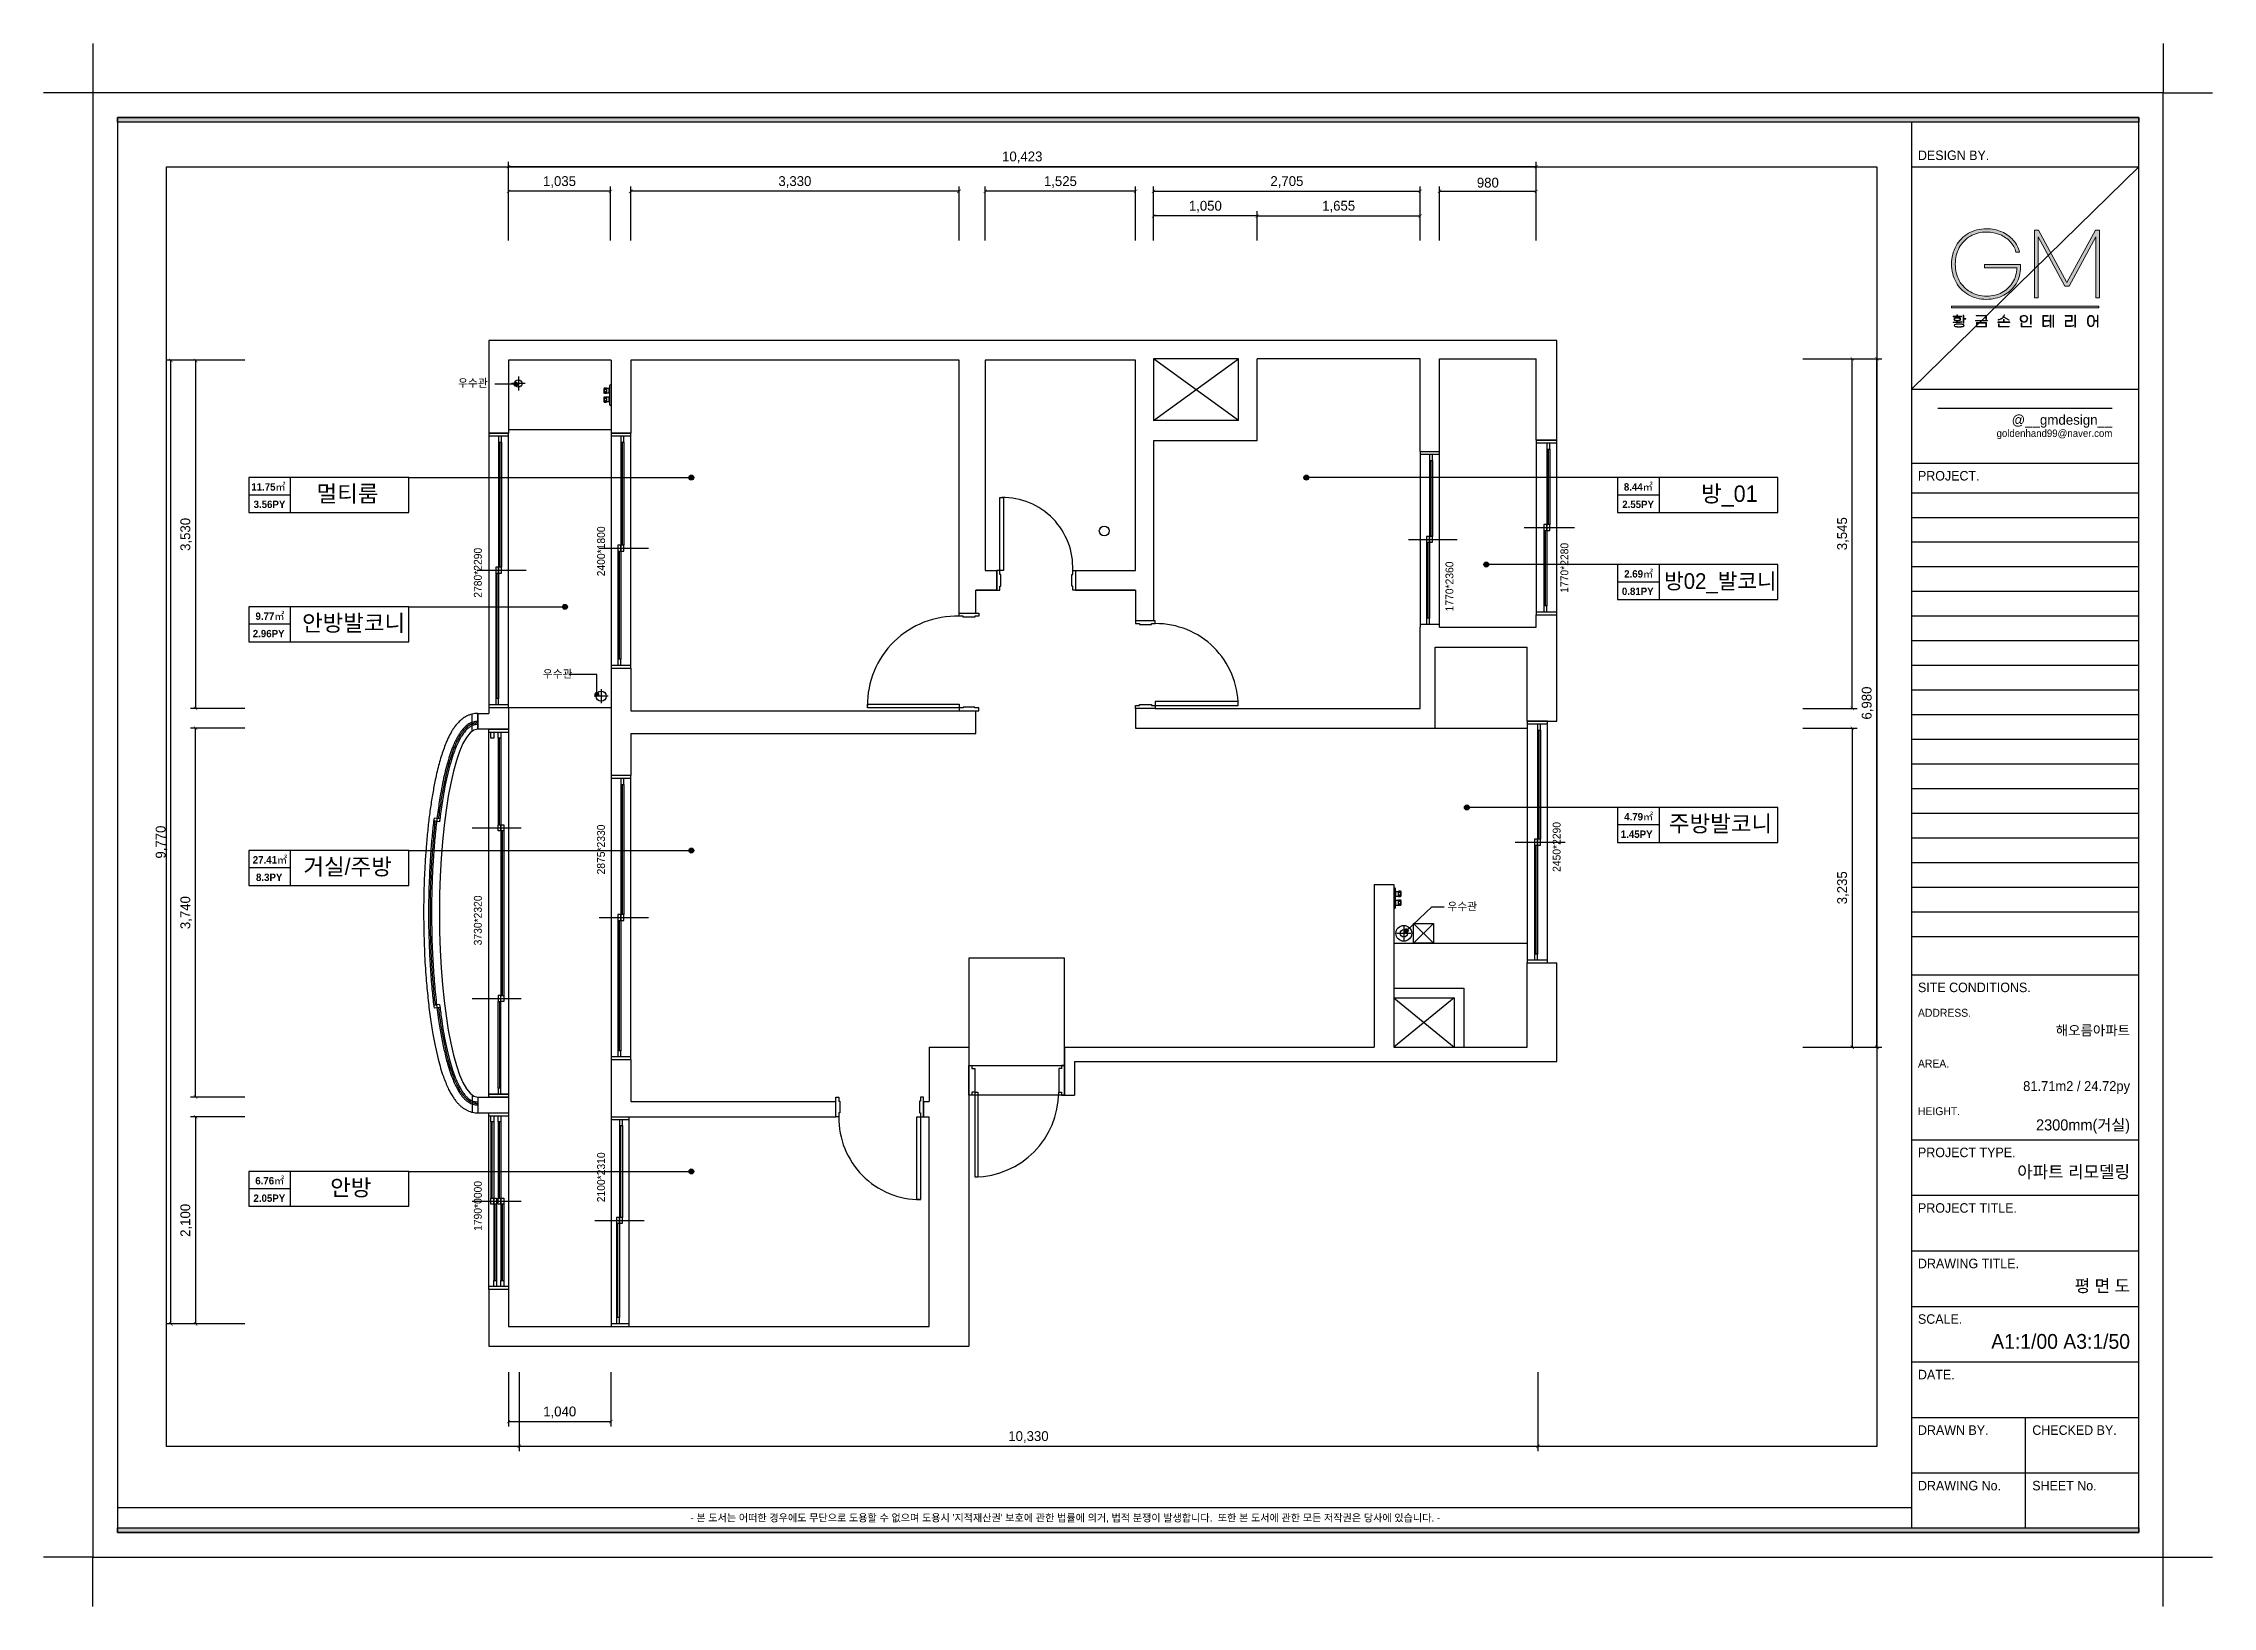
# Model space of a CAD drawing. Header units: inches. Extents: x 47110 to 180628, y 8205 to 35062.
# Drawn here: x 158628 to 180628, y 19212 to 35062 of the extents above; entities that cross this region are included whole.
import ezdxf
from ezdxf.enums import TextEntityAlignment as Align

# ---------------------------------------------------------------- set-up
doc = ezdxf.new("R2010")
doc.units = ezdxf.units.IN
doc.header["$LTSCALE"] = 100
doc.header["$MEASUREMENT"] = 0
doc.header["$PDSIZE"] = 700.071425
doc.linetypes.add('DASHEDX2', pattern=[1.5, 1, -0.5])
for name, color, linetype in [('0-ELC TEXT', 7, 'Continuous'), ('03-TEXT', 3, 'Continuous'), ('06-FUR', 6, 'Continuous'), ('07-DIM', 1, 'Continuous'), ('_U+B808_U+C774_U+C5B4 2', 7, 'Continuous'), ('C-WALL1', 2, 'Continuous'), ('CO-DO-FR', 7, 'Continuous'), ('CO-DOOR', 8, 'Continuous'), ('F-SYM', 7, 'Continuous'), ('fin', 5, 'Continuous'), ('FORM(YOURNAME)-11', 1, 'Continuous'), ('Layer 1', 7, 'Continuous'), ('가구', 8, 'Continuous'), ('도면층2', 2, 'Continuous'), ('도면층4', 4, 'Continuous'), ('도면층5', 5, 'Continuous'), ('도면층8', 8, 'Continuous')]:
    doc.layers.add(name, color=color, linetype=linetype)
doc.styles.add('YOURNAME', font='HY울릉도M.TTF')
doc.styles.add('넥슨고딕', font='NEXONLv1GothicBold.ttf')
doc.styles.add('마감재', font='stylu.ttf')
doc.styles.add('코레일둥고', font='Korail_Round_Gothic_Medium.ttf')
doc.dimstyles.new('벽치수 Copy of DIM-50', dxfattribs={"dimscale": 50, "dimtxt": 2, "dimasz": 0.7, "dimexe": 1, "dimexo": 1, "dimgap": 0.7, "dimtad": 1, "dimdec": 0, "dimzin": 1, "dimdsep": 46, "dimlunit": 6, "dimtxsty": '마감재', "dimblk": 'ARCHTICK', "dimcen": -0.09, "dimclrd": 256, "dimclre": 256, "dimclrt": 3, "dimadec": 0, "dimazin": 0, "dimtfac": 1, "dimtdec": 0, "dimtix": 1, "dimtmove": 2, "dimatfit": 0, "dimldrblk": 'ARCHTICK', "dimfxl": 1, "dimtolj": 1, "dimtzin": 0, "dimarcsym": 0})

msp = doc.modelspace()

# ---------------------------------------------------------------- texts
at = {"layer": '03-TEXT'}
for s, height, style, p in [('11.75㎡', 75, '넥슨고딕', (160910.2, 30527.2)), ('멀티룸', 166.67, '코레일둥고', (161711.5, 30412.7)), ('8.44㎡', 75, '넥슨고딕', (174803.5, 30527.2)), ('방_01', 166.67, '코레일둥고', (175726.1, 30412.7)), ('3.56PY', 75, '넥슨고딕', (160920.7, 30350.3)), ('2.55PY', 75, '넥슨고딕', (174800.9, 30350.3)), ('2.69㎡', 75, '넥슨고딕', (174806.3, 29645.2)), ('방02_발코니', 158.33, '코레일둥고', (175635, 29530.7)), ('0.81PY', 75, '넥슨고딕', (174797.6, 29468.3)), ('9.77㎡', 75, '넥슨고딕', (160925.2, 29216.7)), ('안방발코니', 166.67, '코레일둥고', (161773.4, 29102.2)), ('2.96PY', 75, '넥슨고딕', (160912, 29039.8)), ('1.45PY', 75, '넥슨고딕', (174786.7, 27005.8)), ('4.79㎡', 75, '넥슨고딕', (174806.5, 27182.7)), ('주방발코니', 166.67, '코레일둥고', (175636.7, 27068.2)), ('27.41㎡', 75, '넥슨고딕', (160925.2, 26745.7)), ('8.3PY', 75, '넥슨고딕', (160917.7, 26568.8)), ('거실/주방', 166.67, '코레일둥고', (161713.3, 26631.2)), ('6.76㎡', 75, '넥슨고딕', (160923.1, 23492.2)), ('안방', 166.67, '코레일둥고', (161744.8, 23377.7)), ('2.05PY', 75, '넥슨고딕', (160919.1, 23315.3))]:
    msp.add_text(s, height=height, dxfattribs=dict(at, style=style)).set_placement(p, align=Align.CENTER)

# ---------------------------------------------------------------- blocks, each defined once
blk = doc.blocks.new('_ArchTick')
at = {"color": 0, "linetype": 'ByBlock', "const_width": 0.15}
blk.add_lwpolyline([(-0.5, -0.5), (0.5, 0.5)], dxfattribs=at)
blk = doc.blocks.new('*D174')
at = {"layer": '07-DIM', "lineweight": -2, "transparency": 16777216}
for p, q in [((163453, 21587), (163453, 20787)), ((173783, 21587), (173783, 20787)), ((163453, 20837), (173783, 20837))]:
    blk.add_line(p, q, dxfattribs=at)
at = {"layer": 'Defpoints', "color": 0, "transparency": 16777216}
for p in [(163453, 21637), (173783, 21637), (173783, 20837)]:
    blk.add_point(p, dxfattribs=at)
at = {"layer": '07-DIM', "lineweight": -2, "transparency": 16777216, "xscale": 35, "yscale": 35, "zscale": 35, "rotation": 180}
blk.add_blockref('_ArchTick', (163453, 20837), dxfattribs=at)
at = {"layer": '07-DIM', "lineweight": -2, "transparency": 16777216, "xscale": 35, "yscale": 35, "zscale": 35}
blk.add_blockref('_ArchTick', (173783, 20837), dxfattribs=at)
at = {"layer": '07-DIM', "color": 3, "transparency": 16777216, "insert": (168618, 20931), "char_height": 100, "attachment_point": 5, "style": '마감재'}
blk.add_mtext('\\A1;10,330', dxfattribs=at)
blk = doc.blocks.new('A$C004A4CAE')
at = {"layer": 'fin', "color": 6}
for p, q in [((0, 0), (0, 5)), ((200, 15), (10, 15)), ((36, 69), (36, 70)), ((84, 69), (36, 69)), ((51, 63), (36, 63)), ((51, 57), (36, 57)), ((51, 51), (36, 51)), ((36, 23), (36, 45)), ((84, 45), (36, 45)), ((82, 72), (38, 72)), ((82, 21), (38, 21)), ((43, 15), (43, 21)), ((84, 63), (69, 63)), ((84, 57), (69, 57)), ((84, 51), (69, 51)), ((77, 15), (77, 21)), ((84, 69), (84, 70)), ((84, 23), (84, 45)), ((126, 69), (126, 70)), ((174, 69), (126, 69)), ((141, 63), (126, 63)), ((141, 57), (126, 57)), ((141, 51), (126, 51)), ((174, 45), (126, 45)), ((126, 23), (126, 45)), ((172, 72), (128, 72)), ((172, 21), (128, 21)), ((133, 15), (133, 21)), ((174, 63), (159, 63)), ((174, 57), (159, 57)), ((174, 51), (159, 51)), ((167, 15), (167, 21)), ((174, 69), (174, 70)), ((174, 23), (174, 45)), ((210, 0), (210, 5))]:
    blk.add_line(p, q, dxfattribs=at)
for centre, radius, start, end in [((10, 5), 10, 90, 180), ((36, 66), 3, 90, 270), ((36, 60), 3, 90, 270), ((36, 54), 3, 90, 270), ((36, 48), 3, 90, 270), ((38, 70), 2, 90, 180), ((38, 23), 2, 180, 270), ((51, 66), 3, 90, 270), ((51, 60), 3, 90, 270), ((51, 54), 3, 90, 270), ((51, 48), 3, 90, 270), ((69, 66), 3, 270, 90), ((69, 60), 3, 270, 90), ((69, 54), 3, 270, 90), ((69, 48), 3, 270, 90), ((82, 70), 2, 0, 90), ((82, 23), 2, 270, 0), ((84, 66), 3, 270, 90), ((84, 60), 3, 270, 90), ((84, 54), 3, 270, 90), ((84, 48), 3, 270, 90), ((126, 66), 3, 90, 270), ((126, 60), 3, 90, 270), ((126, 54), 3, 90, 270), ((126, 48), 3, 90, 270), ((128, 70), 2, 90, 180), ((128, 23), 2, 180, 270), ((141, 66), 3, 90, 270), ((141, 60), 3, 90, 270), ((141, 54), 3, 90, 270), ((141, 48), 3, 90, 270), ((159, 66), 3, 270, 90), ((159, 60), 3, 270, 90), ((159, 54), 3, 270, 90), ((159, 48), 3, 270, 90), ((172, 70), 2, 0, 90), ((172, 23), 2, 270, 0), ((174, 66), 3, 270, 90), ((174, 60), 3, 270, 90), ((174, 54), 3, 270, 90), ((174, 48), 3, 270, 90), ((200, 5), 10, 0, 90)]:
    blk.add_arc(centre, radius, start, end, dxfattribs=at)
blk = doc.blocks.new('fffsere')
for p, q in [((53064, 30974), (52024, 30974)), ((61421, 27949), (62354, 27949)), ((61004, 25769), (62354, 25769))]:
    blk.add_line(p, q)
at = {"color": 8}
for p, q in [((61404, 25769), (61204, 25969)), ((61404, 25969), (61204, 25769))]:
    blk.add_line(p, q, dxfattribs=at)
blk.add_lwpolyline([(61404, 25769), (61204, 25769), (61204, 25969), (61404, 25969)], close=True, dxfattribs=at)
blk.add_circle((58066, 29949), 50)
blk.add_circle((61104, 25869), 80, dxfattribs=at)
at = {"layer": 'C-WALL1'}
for p, q in [((61271, 30754), (61271, 31694)), ((61271, 28149), (61271, 28974))]:
    blk.add_line(p, q, dxfattribs=at)
at = {"layer": 'CO-DO-FR'}
for points in [[(56976, 29549), (56976, 29349), (57006, 29349), (57006, 29389), (57016, 29389), (57016, 29509), (57006, 29509), (57006, 29549), (56976, 29549)], [(57776, 29549), (57776, 29349), (57746, 29349), (57746, 29389), (57736, 29389), (57736, 29509), (57746, 29509), (57746, 29549), (57776, 29549)], [(56594, 29114), (56794, 29114), (56794, 29084), (56754, 29084), (56754, 29074), (56634, 29074), (56634, 29084), (56594, 29084), (56594, 29114)], [(58584, 29039), (58384, 29039), (58384, 29009), (58424, 29009), (58424, 28999), (58544, 28999), (58544, 29009), (58584, 29009), (58584, 29039)], [(56594, 28124), (56794, 28124), (56794, 28154), (56754, 28154), (56754, 28164), (56634, 28164), (56634, 28154), (56594, 28154), (56594, 28124)], [(58584, 28149), (58384, 28149), (58384, 28179), (58424, 28179), (58424, 28189), (58544, 28189), (58544, 28179), (58584, 28179), (58584, 28149)], [(55344, 24009), (55344, 24209), (55374, 24209), (55374, 24169), (55384, 24169), (55384, 24049), (55374, 24049), (55374, 24009), (55344, 24009)], [(56234, 24009), (56234, 24209), (56204, 24209), (56204, 24169), (56194, 24169), (56194, 24049), (56204, 24049), (56204, 24009), (56234, 24009)]]:
    blk.add_lwpolyline(points, close=True, dxfattribs=at)
at = {"layer": 'CO-DOOR'}
for points in [[(57046, 30289), (57046, 29549), (57006, 29549), (57006, 30289)], [(55664, 28194), (56594, 28194), (56594, 28154), (55664, 28154)], [(59424, 28219), (58584, 28219), (58584, 28179), (59424, 28179)], [(56164, 23169), (56164, 24009), (56204, 24009), (56204, 23169)]]:
    blk.add_lwpolyline(points, close=True, dxfattribs=at)
for centre, radius, start, end in [((57036, 29578), 711, 357.624, 90.8063), ((56564, 28184), 900, 88.1182, 180.6363), ((58592, 28177), 832, 0.1014, 90.5847), ((56205, 24000), 832, 179.4153, 269.8986)]:
    blk.add_arc(centre, radius, start, end, dxfattribs=at)
at = {"layer": 'Layer 1'}
for centre, radius in [((52124, 31444), 37.5), ((52964, 28274), 50.5), ((61104, 25869), 37.5)]:
    blk.add_circle(centre, radius, dxfattribs=at)
at = {"layer": '도면층2'}
for p, q in [((62656, 31879), (51824, 31879)), ((51824, 31879), (51824, 30939)), ((59426, 31694), (58566, 31694)), ((58566, 31694), (58566, 31069)), ((59426, 31069), (59426, 31694)), ((59616, 30864), (59616, 31694)), ((61271, 31694), (59616, 31694)), ((61466, 30754), (61466, 31694)), ((61466, 31694), (62446, 31694)), ((62446, 30869), (62446, 31694)), ((62656, 30869), (62656, 31879)), ((53064, 31679), (52024, 31679)), ((52024, 31679), (52024, 30939)), ((53064, 31679), (53064, 30939)), ((56594, 31679), (53264, 31679)), ((53264, 31679), (53264, 30939)), ((56594, 29114), (56594, 31679)), ((59426, 31069), (58566, 31069)), ((52024, 30939), (51824, 30939)), ((51824, 30939), (52024, 30939)), ((53064, 30939), (53264, 30939)), ((59616, 30864), (58566, 30864)), ((58566, 30864), (58566, 29039)), ((62446, 30869), (62656, 30869)), ((61271, 30754), (61466, 30754)), ((56976, 29549), (56976, 29349)), ((57776, 29549), (57776, 29349)), ((56764, 29114), (56764, 29349)), ((56764, 29349), (56976, 29349)), ((57776, 29349), (58384, 29349)), ((58384, 29349), (58384, 29039)), ((56594, 29114), (56681, 29114)), ((62446, 28974), (62446, 29099)), ((62446, 29099), (62656, 29099)), ((62656, 28019), (62656, 29099)), ((58584, 29039), (58384, 29039)), ((61466, 28974), (62446, 28974)), ((61421, 27949), (61421, 28769)), ((61421, 28769), (62354, 28769)), ((62354, 28019), (62354, 28769)), ((53064, 28559), (53064, 27469)), ((53064, 28559), (53264, 28559)), ((53264, 28559), (53264, 28124)), ((51714, 28099), (51714, 27939)), ((51714, 28099), (51824, 28099)), ((51824, 28159), (51824, 28099)), ((51824, 28159), (52024, 28159)), ((52024, 28159), (52024, 27939)), ((53264, 28124), (56681, 28124)), ((56764, 27894), (56764, 28124)), ((58384, 28149), (58384, 27949)), ((58384, 27949), (61421, 27949)), ((58584, 28149), (61271, 28149)), ((62354, 28019), (62656, 28019)), ((62354, 28019), (62561, 28019)), ((52024, 27939), (51714, 27939)), ((53264, 27894), (53264, 27469)), ((53264, 27894), (56764, 27894)), ((53264, 27469), (53064, 27469)), ((60804, 26364), (60804, 24714)), ((60804, 26364), (61004, 26364)), ((61004, 26364), (61004, 24714)), ((62354, 25569), (62656, 25569)), ((62354, 24714), (62354, 25569)), ((62354, 25569), (62561, 25569)), ((62656, 24569), (62656, 25569)), ((61004, 25314), (61714, 25314)), ((61714, 25314), (61714, 24714)), ((61004, 25214), (61614, 25214)), ((61614, 25214), (61614, 24714)), ((56289, 24714), (56289, 24164)), ((56289, 24714), (56694, 24714)), ((56694, 24714), (56694, 21684)), ((57664, 24714), (57664, 24229)), ((57664, 24714), (60804, 24714)), ((61004, 24714), (62354, 24714)), ((53064, 24589), (53064, 24009)), ((53064, 24589), (53264, 24589)), ((53064, 24589), (53264, 24589)), ((53264, 24589), (53264, 24164)), ((56694, 24479), (56694, 24279)), ((57764, 24569), (57764, 24229)), ((57764, 24569), (62656, 24569)), ((51714, 24209), (52024, 24209)), ((51714, 24209), (51714, 24049)), ((52024, 24209), (52024, 24049)), ((57664, 24229), (57764, 24229)), ((51714, 24049), (52024, 24049)), ((53064, 24009), (55344, 24009)), ((53264, 24164), (55344, 24164)), ((55344, 24009), (55344, 24164)), ((56234, 24164), (56289, 24164)), ((56234, 24164), (56234, 24009)), ((56234, 24009), (56289, 24009)), ((56289, 21884), (56289, 24009)), ((51824, 22259), (51824, 21684)), ((52024, 22259), (51824, 22259)), ((52024, 22259), (52024, 21884)), ((52024, 21884), (56289, 21884)), ((51824, 21684), (56694, 21684))]:
    blk.add_line(p, q, dxfattribs=at)
for points in [[(57776, 29549), (58384, 29549), (58384, 31679), (56859, 31679), (56859, 29549), (56976, 29549)], [(56976, 29349), (56764, 29349)], [(58384, 29349), (57776, 29349)]]:
    blk.add_lwpolyline(points, dxfattribs=at)
at = {"layer": '도면층4'}
for p, q in [((52098, 31436), (51885, 31436)), ((52024, 30939), (51824, 30939)), ((51824, 30939), (51824, 28159)), ((52024, 30909), (51824, 30909)), ((51939, 29581), (51939, 30849)), ((52024, 28159), (52024, 30939)), ((53264, 30939), (53064, 30939)), ((53064, 30939), (53064, 28559)), ((53264, 30909), (53064, 30909)), ((53179, 29804), (53179, 30849)), ((53264, 28559), (53264, 30939)), ((62656, 30869), (62446, 30869)), ((62446, 30869), (62446, 29099)), ((62656, 30839), (62446, 30839)), ((62656, 29099), (62656, 30869)), ((61271, 30754), (61271, 28974)), ((61466, 30724), (61271, 30724)), ((61381, 29894), (61381, 30664)), ((61466, 28974), (61466, 30754)), ((62571, 30014), (62571, 30779)), ((62326, 29984), (62836, 29984)), ((62541, 29189), (62541, 29954)), ((52944, 29774), (53444, 29774)), ((53149, 28649), (53149, 29744)), ((61151, 29864), (61646, 29864)), ((61351, 29064), (61351, 29834)), ((51704, 29551), (52204, 29551)), ((51909, 28249), (51909, 29521)), ((56976, 29349), (56976, 29549)), ((56976, 29549), (56976, 29349)), ((57776, 29549), (57776, 29349)), ((56594, 29114), (56681, 29114)), ((62446, 29129), (62656, 29129)), ((62446, 29099), (62656, 29099)), ((58584, 29039), (58384, 29039)), ((61271, 29004), (61466, 29004)), ((53064, 28589), (53264, 28589)), ((53064, 28559), (53264, 28559)), ((51824, 28189), (52024, 28189)), ((51654, 27916), (51654, 28091)), ((51714, 27939), (51714, 28099)), ((51824, 28159), (52024, 28159)), ((62561, 28019), (62354, 28019)), ((62354, 28019), (62354, 25569)), ((62561, 27989), (62354, 27989)), ((62561, 25569), (62561, 28019)), ((51824, 24209), (51824, 27939)), ((51824, 27939), (52024, 27939)), ((51824, 27909), (52024, 27909)), ((51933, 26969), (51933, 27849)), ((52024, 27939), (52024, 24209)), ((62476, 26824), (62476, 27929)), ((53064, 27469), (53064, 24589)), ((53264, 27439), (53064, 27439)), ((53179, 26059), (53179, 27379)), ((53264, 24589), (53264, 27469)), ((51325, 27001), (51265, 27009)), ((51328, 27031), (51269, 27038)), ((51654, 26939), (52154, 26939)), ((51963, 25239), (51963, 26909)), ((62234, 26794), (62741, 26794)), ((62446, 25659), (62446, 26764)), ((52944, 26029), (53444, 26029)), ((53149, 24679), (53149, 25999)), ((62354, 25599), (62561, 25599)), ((62354, 25569), (62561, 25569)), ((51325, 25146), (51265, 25139)), ((51328, 25116), (51269, 25109)), ((51654, 25209), (52154, 25209)), ((51933, 25179), (51933, 24299)), ((53064, 24619), (53264, 24619)), ((56694, 24229), (56694, 24529)), ((56694, 24529), (57664, 24529)), ((56694, 24529), (56694, 24229)), ((57664, 24529), (57664, 24229)), ((51654, 24231), (51654, 24056)), ((51714, 24209), (51714, 24049)), ((52024, 24239), (51824, 24239)), ((51824, 24239), (52024, 24239)), ((52024, 24209), (51824, 24209)), ((51824, 24209), (52024, 24209)), ((57664, 24229), (56694, 24229)), ((56754, 24259), (56754, 23399)), ((56754, 24259), (56784, 24259)), ((56784, 24259), (56784, 23399)), ((51824, 22259), (51824, 24049)), ((51824, 24049), (52024, 24049)), ((51824, 24019), (52024, 24019)), ((52024, 24049), (52024, 22259)), ((53064, 24009), (53064, 21884)), ((53249, 21884), (53249, 24009)), ((55344, 24009), (55344, 24164)), ((51859, 23184), (51859, 23959)), ((51933, 23184), (51933, 23959)), ((53249, 23979), (53064, 23979)), ((53164, 22989), (53164, 23919)), ((56754, 23399), (56784, 23399)), ((51654, 23154), (52154, 23154)), ((51889, 22349), (51889, 23124)), ((51963, 22349), (51963, 23124)), ((52899, 22959), (53399, 22959)), ((53134, 21974), (53134, 22929)), ((52024, 22289), (51824, 22289)), ((52024, 22259), (51824, 22259)), ((53064, 21914), (53249, 21914))]:
    blk.add_line(p, q, dxfattribs=at)
at = {"layer": '도면층4', "color": 0}
for p, q in [((52921, 28494), (52639, 28494)), ((52921, 28292), (52921, 28494)), ((52024, 28159), (53064, 28159))]:
    blk.add_line(p, q, dxfattribs=at)
at = {"layer": '도면층4', "const_width": 25}
for points in [[(52111, 31436, -1), (52086, 31436, -1)], [(52933, 28292, -1), (52908, 28292, -1)], [(61143, 25895, -1), (61118, 25895, -1)]]:
    blk.add_lwpolyline(points, format="xyb", close=True, dxfattribs=at)
at = {"layer": '도면층4'}
for points in [[(51924, 30849), (51954, 30849), (51954, 30909), (51924, 30909)], [(53164, 30849), (53194, 30849), (53194, 30909), (53164, 30909)], [(62556, 30779), (62586, 30779), (62586, 30839), (62556, 30839)], [(61366, 30664), (61396, 30664), (61396, 30724), (61366, 30724)], [(62526, 29954), (62556, 29954), (62556, 30014), (62526, 30014)], [(62556, 29954), (62586, 29954), (62586, 30014), (62556, 30014)], [(53134, 29744), (53164, 29744), (53164, 29804), (53134, 29804)], [(53164, 29744), (53194, 29744), (53194, 29804), (53164, 29804)], [(61336, 29834), (61366, 29834), (61366, 29894), (61336, 29894)], [(61366, 29834), (61396, 29834), (61396, 29894), (61366, 29894)], [(51894, 29521), (51924, 29521), (51924, 29581), (51894, 29581)], [(51924, 29521), (51954, 29521), (51954, 29581), (51924, 29581)], [(61336, 29004), (61366, 29004), (61366, 29064), (61336, 29064)], [(62526, 29129), (62556, 29129), (62556, 29189), (62526, 29189)], [(53134, 28589), (53164, 28589), (53164, 28649), (53134, 28649)], [(51894, 28189), (51924, 28189), (51924, 28249), (51894, 28249)], [(62461, 27929), (62491, 27929), (62491, 27989), (62461, 27989)], [(51874, 27849), (51844, 27849), (51844, 27909), (51874, 27909)], [(51948, 27849), (51918, 27849), (51918, 27909), (51948, 27909)], [(53164, 27379), (53194, 27379), (53194, 27439), (53164, 27439)], [(51948, 26909), (51918, 26909), (51918, 26969), (51948, 26969)], [(51978, 26909), (51948, 26909), (51948, 26969), (51978, 26969)], [(62431, 26764), (62461, 26764), (62461, 26824), (62431, 26824)], [(62461, 26764), (62491, 26764), (62491, 26824), (62461, 26824)], [(53134, 25999), (53164, 25999), (53164, 26059), (53134, 26059)], [(53164, 25999), (53194, 25999), (53194, 26059), (53164, 26059)], [(62431, 25599), (62461, 25599), (62461, 25659), (62431, 25659)], [(51948, 25239), (51918, 25239), (51918, 25179), (51948, 25179)], [(51978, 25179), (51948, 25179), (51948, 25239), (51978, 25239)], [(53134, 24619), (53164, 24619), (53164, 24679), (53134, 24679)], [(51948, 24299), (51918, 24299), (51918, 24239), (51948, 24239)], [(51874, 23959), (51844, 23959), (51844, 24019), (51874, 24019)], [(51948, 23959), (51918, 23959), (51918, 24019), (51948, 24019)], [(53149, 23919), (53179, 23919), (53179, 23979), (53149, 23979)], [(51874, 23124), (51844, 23124), (51844, 23184), (51874, 23184)], [(51904, 23124), (51874, 23124), (51874, 23184), (51904, 23184)], [(51948, 23124), (51918, 23124), (51918, 23184), (51948, 23184)], [(51978, 23124), (51948, 23124), (51948, 23184), (51978, 23184)], [(53119, 22929), (53149, 22929), (53149, 22989), (53119, 22989)], [(53149, 22929), (53179, 22929), (53179, 22989), (53149, 22989)], [(51904, 22289), (51874, 22289), (51874, 22349), (51904, 22349)], [(51978, 22289), (51948, 22289), (51948, 22349), (51978, 22349)], [(53119, 21914), (53149, 21914), (53149, 21974), (53119, 21974)]]:
    blk.add_lwpolyline(points, close=True, dxfattribs=at)
for points in [[(61130, 25895), (61389, 26137), (61512, 26137)], [(56694, 24529), (56724, 24529), (56724, 24499), (56754, 24499), (56754, 24259), (56724, 24259), (56724, 24229), (56694, 24229), (56694, 24529)], [(57664, 24529), (57634, 24529), (57634, 24499), (57604, 24499), (57604, 24259), (57634, 24259), (57634, 24229), (57664, 24229), (57664, 24529)]]:
    blk.add_lwpolyline(points, dxfattribs=at)
blk.add_ellipse((51714, 26074), major_axis=(0, -1865), ratio=0.209115, start_param=3.141593, end_param=6.283185, dxfattribs=at)
for points, knots in [([(51714, 28099), (51703, 28099), (51693, 28098), (51673, 28095), (51663, 28093), (51643, 28089), (51634, 28086), (51616, 28079), (51607, 28075), (51591, 28066), (51583, 28062), (51568, 28052), (51560, 28047), (51547, 28036), (51540, 28030), (51527, 28019), (51521, 28013), (51510, 28001), (51504, 27995), (51494, 27983), (51488, 27976), (51476, 27960), (51468, 27949), (51454, 27928), (51448, 27917), (51435, 27894), (51429, 27883), (51416, 27859), (51411, 27847), (51399, 27821), (51393, 27808), (51380, 27775), (51372, 27753), (51356, 27709), (51349, 27686), (51334, 27639), (51327, 27614), (51313, 27563), (51306, 27537), (51293, 27482), (51287, 27454), (51272, 27382), (51264, 27337), (51247, 27244), (51240, 27196), (51226, 27096), (51219, 27045), (51207, 26940), (51202, 26886), (51192, 26777), (51187, 26721), (51179, 26608), (51176, 26550), (51169, 26403), (51166, 26313), (51163, 26131), (51163, 26040), (51166, 25858), (51168, 25767), (51176, 25589), (51182, 25501), (51194, 25346), (51200, 25279), (51214, 25148), (51221, 25084), (51238, 24961), (51248, 24902), (51266, 24800), (51274, 24756), (51292, 24672), (51301, 24632), (51319, 24562), (51327, 24531), (51345, 24472), (51354, 24444), (51371, 24396), (51379, 24375), (51395, 24335), (51403, 24316), (51419, 24283), (51426, 24268), (51442, 24241), (51450, 24227), (51465, 24204), (51472, 24193), (51487, 24173), (51495, 24163), (51510, 24146), (51517, 24138), (51532, 24124), (51540, 24116), (51556, 24104), (51564, 24098), (51579, 24088), (51588, 24083), (51605, 24074), (51614, 24070), (51631, 24063), (51640, 24060), (51656, 24055), (51665, 24053), (51682, 24051), (51691, 24050), (51705, 24049), (51709, 24049), (51714, 24049)], [3.141593, 3.141593, 3.141593, 3.141593, 3.168318, 3.168318, 3.195044, 3.195044, 3.221769, 3.221769, 3.248494, 3.248494, 3.27522, 3.27522, 3.301945, 3.301945, 3.328671, 3.328671, 3.355396, 3.355396, 3.382122, 3.382122, 3.408847, 3.408847, 3.449894, 3.449894, 3.49094, 3.49094, 3.531987, 3.531987, 3.573034, 3.573034, 3.61408, 3.61408, 3.676622, 3.676622, 3.739165, 3.739165, 3.801707, 3.801707, 3.864249, 3.864249, 3.926792, 3.926792, 4.020706, 4.020706, 4.114621, 4.114621, 4.208536, 4.208536, 4.30245, 4.30245, 4.396365, 4.396365, 4.49028, 4.49028, 4.634291, 4.634291, 4.778302, 4.778302, 4.922313, 4.922313, 5.066325, 5.066325, 5.181637, 5.181637, 5.296949, 5.296949, 5.41226, 5.41226, 5.503569, 5.503569, 5.594878, 5.594878, 5.670836, 5.670836, 5.746794, 5.746794, 5.807886, 5.807886, 5.868978, 5.868978, 5.918382, 5.918382, 5.967786, 5.967786, 6.008559, 6.008559, 6.049333, 6.049333, 6.083253, 6.083253, 6.117174, 6.117174, 6.145316, 6.145316, 6.173458, 6.173458, 6.2016, 6.2016, 6.224938, 6.224938, 6.248275, 6.248275, 6.271612, 6.271612, 6.283185, 6.283185, 6.283185, 6.283185]), ([(51714, 28004), (51708, 28004), (51702, 28003), (51691, 28002), (51687, 28001), (51677, 27999), (51672, 27998), (51663, 27995), (51659, 27993), (51647, 27989), (51640, 27985), (51627, 27978), (51621, 27973), (51609, 27964), (51603, 27959), (51592, 27949), (51586, 27944), (51575, 27932), (51570, 27926), (51558, 27911), (51551, 27902), (51538, 27882), (51532, 27872), (51517, 27846), (51508, 27830), (51492, 27796), (51484, 27778), (51468, 27740), (51461, 27720), (51446, 27678), (51439, 27656), (51425, 27610), (51418, 27586), (51404, 27536), (51398, 27510), (51382, 27443), (51373, 27400), (51355, 27310), (51347, 27264), (51332, 27167), (51324, 27116), (51316, 27054), (51315, 27044), (51314, 27033)], [3.141593, 3.141593, 3.141593, 3.141593, 3.166318, 3.166318, 3.187264, 3.187264, 3.20821, 3.20821, 3.229156, 3.229156, 3.262365, 3.262365, 3.295574, 3.295574, 3.328782, 3.328782, 3.361991, 3.361991, 3.3952, 3.3952, 3.440977, 3.440977, 3.486755, 3.486755, 3.550178, 3.550178, 3.613602, 3.613602, 3.677025, 3.677025, 3.740448, 3.740448, 3.803872, 3.803872, 3.867295, 3.867295, 3.964001, 3.964001, 4.060707, 4.060707, 4.157413, 4.157413, 4.177157, 4.177157, 4.177157, 4.177157]), ([(51280, 27007), (51278, 26992), (51277, 26977), (51267, 26893), (51261, 26823), (51249, 26673), (51243, 26593), (51235, 26430), (51232, 26348), (51229, 26182), (51228, 26098), (51229, 25932), (51231, 25848), (51237, 25684), (51241, 25602), (51250, 25457), (51255, 25393), (51266, 25268), (51272, 25207), (51280, 25145), (51280, 25143), (51280, 25141)], [4.195377, 4.195377, 4.195377, 4.195377, 4.222598, 4.222598, 4.345169, 4.345169, 4.477941, 4.477941, 4.610712, 4.610712, 4.743484, 4.743484, 4.876255, 4.876255, 5.009026, 5.009026, 5.117207, 5.117207, 5.225387, 5.225387, 5.229401, 5.229401, 5.229401, 5.229401]), ([(51314, 25114), (51319, 25073), (51324, 25032), (51338, 24941), (51346, 24891), (51363, 24797), (51372, 24752), (51390, 24667), (51400, 24627), (51419, 24557), (51428, 24526), (51444, 24474), (51452, 24452), (51467, 24409), (51475, 24389), (51492, 24351), (51500, 24333), (51516, 24302), (51523, 24289), (51537, 24267), (51543, 24258), (51555, 24240), (51562, 24232), (51575, 24216), (51581, 24209), (51595, 24195), (51602, 24189), (51617, 24177), (51624, 24172), (51639, 24163), (51645, 24160), (51659, 24154), (51666, 24151), (51678, 24148), (51683, 24147), (51695, 24145), (51701, 24144), (51709, 24144), (51711, 24144), (51714, 24144)], [5.247621, 5.247621, 5.247621, 5.247621, 5.324675, 5.324675, 5.424788, 5.424788, 5.521763, 5.521763, 5.618738, 5.618738, 5.699752, 5.699752, 5.76575, 5.76575, 5.831749, 5.831749, 5.897747, 5.897747, 5.951128, 5.951128, 5.993839, 5.993839, 6.036549, 6.036549, 6.077683, 6.077683, 6.118817, 6.118817, 6.15995, 6.15995, 6.191936, 6.191936, 6.223923, 6.223923, 6.247082, 6.247082, 6.273818, 6.273818, 6.283185, 6.283185, 6.283185, 6.283185]), ([(51325, 25146), (51331, 25098), (51337, 25052), (51353, 24937), (51364, 24870), (51384, 24765), (51393, 24724), (51411, 24647), (51420, 24610), (51438, 24543), (51448, 24512), (51466, 24457), (51475, 24432), (51491, 24390), (51499, 24373), (51514, 24339), (51522, 24324), (51536, 24298), (51542, 24288), (51553, 24270), (51558, 24263), (51567, 24249), (51572, 24242), (51581, 24231), (51585, 24227), (51593, 24218), (51597, 24214), (51605, 24206), (51609, 24203), (51620, 24194), (51626, 24189), (51640, 24180), (51647, 24176), (51660, 24170), (51666, 24167), (51676, 24164), (51679, 24163), (51685, 24162), (51689, 24161), (51695, 24160), (51699, 24159), (51705, 24159), (51708, 24159), (51712, 24159), (51713, 24159), (51714, 24159)], [5.229334, 5.229334, 5.229334, 5.229334, 5.316844, 5.316844, 5.451769, 5.451769, 5.542972, 5.542972, 5.633865, 5.633865, 5.717545, 5.717545, 5.794034, 5.794034, 5.8552, 5.8552, 5.916366, 5.916366, 5.961428, 5.961428, 5.996458, 5.996458, 6.031489, 6.031489, 6.056961, 6.056961, 6.082434, 6.082434, 6.107906, 6.107906, 6.146411, 6.146411, 6.184916, 6.184916, 6.216404, 6.216404, 6.232502, 6.232502, 6.248601, 6.248601, 6.2647, 6.2647, 6.279716, 6.279716, 6.283185, 6.283185, 6.283185, 6.283185])]:
    blk.add_open_spline(points, degree=3, knots=knots, dxfattribs=at)
at = {"layer": '도면층5'}
for p, q in [((52124, 31514), (52124, 31374)), ((52194, 31444), (52054, 31444)), ((51924, 30849), (51924, 29581)), ((51954, 30849), (51954, 29581)), ((53164, 30849), (53164, 29804)), ((53194, 30849), (53194, 29804)), ((61366, 30664), (61366, 29894)), ((61396, 30664), (61396, 29894)), ((62556, 30779), (62556, 30014)), ((62586, 30779), (62586, 30014)), ((62526, 29954), (62526, 29189)), ((62556, 29954), (62556, 29189)), ((53134, 29744), (53134, 28649)), ((53164, 29744), (53164, 28649)), ((61336, 29834), (61336, 29064)), ((61366, 29834), (61366, 29064)), ((51894, 29521), (51894, 28249)), ((51924, 29521), (51924, 28249)), ((53034, 28274), (52894, 28274)), ((52964, 28344), (52964, 28204)), ((51918, 27849), (51918, 26969)), ((51948, 27849), (51948, 26969)), ((62461, 27929), (62461, 26824)), ((62491, 27929), (62491, 26824)), ((53164, 27379), (53164, 26059)), ((53194, 27379), (53194, 26059)), ((51948, 26909), (51948, 25239)), ((51978, 26909), (51978, 25239)), ((62431, 26764), (62431, 25659)), ((62461, 26764), (62461, 25659)), ((53134, 25999), (53134, 24679)), ((53164, 25999), (53164, 24679)), ((61174, 25869), (61034, 25869)), ((61104, 25939), (61104, 25799)), ((51918, 24299), (51918, 25179)), ((51948, 24299), (51948, 25179)), ((51844, 23959), (51844, 23184)), ((51874, 23959), (51874, 23184)), ((51918, 23959), (51918, 23184)), ((51948, 23959), (51948, 23184)), ((53149, 23919), (53149, 22989)), ((53179, 23919), (53179, 22989)), ((51874, 23124), (51874, 22349)), ((51904, 23124), (51904, 22349)), ((51948, 23124), (51948, 22349)), ((51978, 23124), (51978, 22349)), ((53119, 22929), (53119, 21974)), ((53149, 22929), (53149, 21974))]:
    blk.add_line(p, q, dxfattribs=at)
blk.add_arc((56742, 24261), 862, 270.7836, 359.8495, dxfattribs=at)
for points, knots in [([(51714, 28019), (51705, 28019), (51697, 28018), (51681, 28016), (51673, 28014), (51658, 28009), (51650, 28006), (51636, 28000), (51629, 27996), (51616, 27988), (51610, 27984), (51597, 27974), (51591, 27969), (51580, 27959), (51574, 27953), (51564, 27941), (51558, 27935), (51546, 27920), (51538, 27910), (51524, 27888), (51517, 27877), (51504, 27854), (51497, 27842), (51485, 27816), (51478, 27803), (51466, 27775), (51460, 27760), (51445, 27721), (51436, 27696), (51418, 27642), (51410, 27614), (51393, 27554), (51385, 27523), (51370, 27459), (51363, 27425), (51349, 27356), (51342, 27320), (51326, 27231), (51318, 27176), (51302, 27064), (51295, 27006), (51282, 26886), (51276, 26825), (51266, 26699), (51261, 26635), (51254, 26505), (51251, 26440), (51246, 26307), (51245, 26240), (51243, 26079), (51244, 25984), (51247, 25797), (51251, 25703), (51260, 25535), (51265, 25459), (51277, 25312), (51284, 25240), (51300, 25100), (51309, 25033), (51327, 24915), (51335, 24864), (51353, 24766), (51363, 24719), (51384, 24631), (51394, 24589), (51414, 24518), (51423, 24489), (51442, 24434), (51452, 24408), (51470, 24364), (51478, 24345), (51495, 24310), (51504, 24293), (51520, 24266), (51527, 24254), (51543, 24232), (51550, 24222), (51565, 24204), (51572, 24196), (51587, 24182), (51594, 24176), (51608, 24165), (51615, 24160), (51628, 24152), (51636, 24148), (51650, 24141), (51658, 24138), (51673, 24134), (51679, 24132), (51693, 24130), (51700, 24129), (51709, 24129), (51711, 24129), (51714, 24129)], [3.141593, 3.141593, 3.141593, 3.141593, 3.173311, 3.173311, 3.20503, 3.20503, 3.236748, 3.236748, 3.268467, 3.268467, 3.300186, 3.300186, 3.331904, 3.331904, 3.363623, 3.363623, 3.395341, 3.395341, 3.443287, 3.443287, 3.491233, 3.491233, 3.539178, 3.539178, 3.587124, 3.587124, 3.63507, 3.63507, 3.711402, 3.711402, 3.787733, 3.787733, 3.864065, 3.864065, 3.940397, 3.940397, 4.016729, 4.016729, 4.123898, 4.123898, 4.231068, 4.231068, 4.338237, 4.338237, 4.445407, 4.445407, 4.552576, 4.552576, 4.659745, 4.659745, 4.809975, 4.809975, 4.960205, 4.960205, 5.086499, 5.086499, 5.212792, 5.212792, 5.339086, 5.339086, 5.44248, 5.44248, 5.545875, 5.545875, 5.649269, 5.649269, 5.72978, 5.72978, 5.810291, 5.810291, 5.874476, 5.874476, 5.93866, 5.93866, 5.989571, 5.989571, 6.040481, 6.040481, 6.081352, 6.081352, 6.122223, 6.122223, 6.154904, 6.154904, 6.187585, 6.187585, 6.220266, 6.220266, 6.247514, 6.247514, 6.274762, 6.274762, 6.283185, 6.283185, 6.283185, 6.283185]), ([(51714, 27989), (51710, 27989), (51705, 27988), (51697, 27988), (51692, 27987), (51683, 27985), (51679, 27984), (51670, 27982), (51666, 27980), (51658, 27977), (51653, 27975), (51644, 27970), (51639, 27967), (51630, 27961), (51625, 27958), (51616, 27950), (51611, 27946), (51602, 27938), (51597, 27933), (51587, 27922), (51582, 27916), (51571, 27904), (51566, 27897), (51557, 27883), (51552, 27876), (51542, 27861), (51538, 27853), (51528, 27836), (51524, 27828), (51511, 27801), (51502, 27782), (51485, 27742), (51477, 27721), (51458, 27668), (51448, 27636), (51428, 27567), (51418, 27531), (51400, 27455), (51391, 27415), (51373, 27323), (51363, 27270), (51345, 27158), (51337, 27099), (51328, 27026), (51326, 27013), (51325, 27001)], [3.141593, 3.141593, 3.141593, 3.141593, 3.160837, 3.160837, 3.182628, 3.182628, 3.204419, 3.204419, 3.22621, 3.22621, 3.248001, 3.248001, 3.275456, 3.275456, 3.302912, 3.302912, 3.330368, 3.330368, 3.360918, 3.360918, 3.395873, 3.395873, 3.430828, 3.430828, 3.465472, 3.465472, 3.500117, 3.500117, 3.534761, 3.534761, 3.60405, 3.60405, 3.673339, 3.673339, 3.765181, 3.765181, 3.857022, 3.857022, 3.948863, 3.948863, 4.059057, 4.059057, 4.173155, 4.173155, 4.195444, 4.195444, 4.195444, 4.195444]), ([(51269, 27038), (51263, 26990), (51257, 26941), (51247, 26838), (51242, 26784), (51232, 26656), (51228, 26581), (51220, 26416), (51217, 26326), (51213, 26144), (51213, 26053), (51215, 25871), (51218, 25780), (51225, 25620), (51229, 25550), (51238, 25413), (51244, 25346), (51256, 25222), (51262, 25165), (51269, 25109)], [4.177227, 4.177227, 4.177227, 4.177227, 4.265627, 4.265627, 4.357633, 4.357633, 4.482099, 4.482099, 4.626907, 4.626907, 4.771716, 4.771716, 4.916524, 4.916524, 5.031032, 5.031032, 5.14554, 5.14554, 5.247551, 5.247551, 5.247551, 5.247551])]:
    blk.add_open_spline(points, degree=3, knots=knots, dxfattribs=at)
at = {"layer": '도면층8'}
for p, q in [((58566, 31069), (59426, 31694)), ((59426, 31069), (58566, 31694)), ((61004, 25214), (61614, 24714)), ((61614, 25214), (61004, 24714))]:
    blk.add_line(p, q, dxfattribs=at)
for p, rotation in [((53064, 31221), 90.00000000000001), ((61004, 26330), 270)]:
    blk.add_blockref('A$C004A4CAE', p, dxfattribs=dict(rotation=rotation))
at = {"layer": '06-FUR', "color": 7, "linetype": 'DASHEDX2', "style": '코레일둥고'}
for p in [(51512, 31409), (52372, 28460), (61547, 26102)]:
    blk.add_text('우수관', height=80, dxfattribs=at).set_placement(p)
at = {"layer": '도면층4', "style": '코레일둥고'}
for s, p in [('2400*1800', (53003, 29489)), ('2780*2290', (51753, 29272)), ('1770*2280', (62773, 29322)), ('1770*2360', (61607, 29133)), ('2875*2330', (53002, 26466)), ('2450*2290', (62694, 26492)), ('3730*2320', (51753, 25747)), ('2100*2310', (53003, 23142)), ('1790*0000', (51753, 22852))]:
    blk.add_text(s, height=80, rotation=90, dxfattribs=at).set_placement(p)
blk = doc.blocks.new('*D190')
at = {"layer": '07-DIM', "lineweight": -2, "transparency": 16777216}
for p, q in [((163344, 21587), (163344, 21037)), ((164384, 21587), (164384, 21037)), ((163344, 21087), (164384, 21087))]:
    blk.add_line(p, q, dxfattribs=at)
at = {"layer": 'Defpoints', "color": 0, "transparency": 16777216}
for p in [(163344, 21637), (164384, 21637), (164384, 21087)]:
    blk.add_point(p, dxfattribs=at)
at = {"layer": '07-DIM', "lineweight": -2, "transparency": 16777216, "xscale": 35, "yscale": 35, "zscale": 35, "rotation": 180}
blk.add_blockref('_ArchTick', (163344, 21087), dxfattribs=at)
at = {"layer": '07-DIM', "lineweight": -2, "transparency": 16777216, "xscale": 35, "yscale": 35, "zscale": 35}
blk.add_blockref('_ArchTick', (164384, 21087), dxfattribs=at)
at = {"layer": '07-DIM', "color": 3, "transparency": 16777216, "insert": (163864, 21181), "char_height": 100, "attachment_point": 5, "style": '마감재'}
blk.add_mtext('\\A1;1,040', dxfattribs=at)
blk = doc.blocks.new('*D175')
at = {"layer": '07-DIM', "lineweight": -2, "transparency": 16777216}
for p, q in [((160671, 31848), (159871, 31848)), ((159921, 22078), (159921, 31848)), ((160671, 22078), (159871, 22078))]:
    blk.add_line(p, q, dxfattribs=at)
at = {"layer": 'Defpoints', "color": 0, "transparency": 16777216}
for p in [(159921, 31848), (160721, 31848), (160721, 22078)]:
    blk.add_point(p, dxfattribs=at)
at = {"layer": '07-DIM', "lineweight": -2, "transparency": 16777216, "xscale": 35, "yscale": 35, "zscale": 35}
for p, rotation in [((159921, 31848), 90), ((159921, 22078), 270)]:
    blk.add_blockref('_ArchTick', p, dxfattribs=dict(at, rotation=rotation))
at = {"layer": '07-DIM', "color": 3, "transparency": 16777216, "insert": (159826, 26963), "char_height": 100, "attachment_point": 5, "rotation": 90, "style": '마감재'}
blk.add_mtext('\\A1;9,770', dxfattribs=at)
blk = doc.blocks.new('*D176')
at = {"layer": '07-DIM', "lineweight": -2, "transparency": 16777216}
for p, q in [((160671, 31848), (160121, 31848)), ((160171, 31848), (160171, 28318)), ((160671, 28318), (160121, 28318))]:
    blk.add_line(p, q, dxfattribs=at)
at = {"layer": 'Defpoints', "color": 0, "transparency": 16777216}
for p in [(160721, 31848), (160171, 28318), (160721, 28318)]:
    blk.add_point(p, dxfattribs=at)
at = {"layer": '07-DIM', "lineweight": -2, "transparency": 16777216, "xscale": 35, "yscale": 35, "zscale": 35}
for p, rotation in [((160171, 31848), 90), ((160171, 28318), 270)]:
    blk.add_blockref('_ArchTick', p, dxfattribs=dict(at, rotation=rotation))
at = {"layer": '07-DIM', "color": 3, "transparency": 16777216, "insert": (160076, 30083), "char_height": 100, "attachment_point": 5, "rotation": 90, "style": '마감재'}
blk.add_mtext('\\A1;3,530', dxfattribs=at)
blk = doc.blocks.new('*D177')
at = {"layer": '07-DIM', "lineweight": -2, "transparency": 16777216}
for p, q in [((160671, 24178), (160121, 24178)), ((160171, 24178), (160171, 22078)), ((160671, 22078), (160121, 22078))]:
    blk.add_line(p, q, dxfattribs=at)
at = {"layer": 'Defpoints', "color": 0, "transparency": 16777216}
for p in [(160721, 24178), (160171, 22078), (160721, 22078)]:
    blk.add_point(p, dxfattribs=at)
at = {"layer": '07-DIM', "lineweight": -2, "transparency": 16777216, "xscale": 35, "yscale": 35, "zscale": 35}
for p, rotation in [((160171, 24178), 90), ((160171, 22078), 270)]:
    blk.add_blockref('_ArchTick', p, dxfattribs=dict(at, rotation=rotation))
at = {"layer": '07-DIM', "color": 3, "transparency": 16777216, "insert": (160076, 23128), "char_height": 100, "attachment_point": 5, "rotation": 90, "style": '마감재'}
blk.add_mtext('\\A1;2,100', dxfattribs=at)
blk = doc.blocks.new('*D178')
at = {"layer": '07-DIM', "lineweight": -2, "transparency": 16777216}
for p, q in [((160671, 28118), (160121, 28118)), ((160171, 24378), (160171, 28118)), ((160671, 24378), (160121, 24378))]:
    blk.add_line(p, q, dxfattribs=at)
at = {"layer": 'Defpoints', "color": 0, "transparency": 16777216}
for p in [(160171, 28118), (160721, 28118), (160721, 24378)]:
    blk.add_point(p, dxfattribs=at)
at = {"layer": '07-DIM', "lineweight": -2, "transparency": 16777216, "xscale": 35, "yscale": 35, "zscale": 35}
for p, rotation in [((160171, 28118), 90), ((160171, 24378), 270)]:
    blk.add_blockref('_ArchTick', p, dxfattribs=dict(at, rotation=rotation))
at = {"layer": '07-DIM', "color": 3, "transparency": 16777216, "insert": (160076, 26248), "char_height": 100, "attachment_point": 5, "rotation": 90, "style": '마감재'}
blk.add_mtext('\\A1;3,740', dxfattribs=at)
blk = doc.blocks.new('*D179')
at = {"layer": '07-DIM', "lineweight": -2, "transparency": 16777216}
for p, q in [((163344, 33062), (163344, 33612)), ((164379, 33562), (163344, 33562)), ((164379, 33062), (164379, 33612))]:
    blk.add_line(p, q, dxfattribs=at)
at = {"layer": 'Defpoints', "color": 0, "transparency": 16777216}
for p in [(163344, 33562), (163344, 33012), (164379, 33012)]:
    blk.add_point(p, dxfattribs=at)
at = {"layer": '07-DIM', "lineweight": -2, "transparency": 16777216, "xscale": 35, "yscale": 35, "zscale": 35, "rotation": 180}
blk.add_blockref('_ArchTick', (163344, 33562), dxfattribs=at)
at = {"layer": '07-DIM', "lineweight": -2, "transparency": 16777216, "xscale": 35, "yscale": 35, "zscale": 35}
blk.add_blockref('_ArchTick', (164379, 33562), dxfattribs=at)
at = {"layer": '07-DIM', "color": 3, "transparency": 16777216, "insert": (163862, 33656), "char_height": 100, "attachment_point": 5, "style": '마감재'}
blk.add_mtext('\\A1;1,035', dxfattribs=at)
blk = doc.blocks.new('*D180')
at = {"layer": '07-DIM', "lineweight": -2, "transparency": 16777216}
for p, q in [((163344, 33062), (163344, 33862)), ((163344, 33812), (173767, 33812)), ((173767, 33062), (173767, 33862))]:
    blk.add_line(p, q, dxfattribs=at)
at = {"layer": 'Defpoints', "color": 0, "transparency": 16777216}
for p in [(173767, 33812), (163344, 33012), (173767, 33012)]:
    blk.add_point(p, dxfattribs=at)
at = {"layer": '07-DIM', "lineweight": -2, "transparency": 16777216, "xscale": 35, "yscale": 35, "zscale": 35, "rotation": 180}
blk.add_blockref('_ArchTick', (163344, 33812), dxfattribs=at)
at = {"layer": '07-DIM', "lineweight": -2, "transparency": 16777216, "xscale": 35, "yscale": 35, "zscale": 35}
blk.add_blockref('_ArchTick', (173767, 33812), dxfattribs=at)
at = {"layer": '07-DIM', "color": 3, "transparency": 16777216, "insert": (168555, 33906), "char_height": 100, "attachment_point": 5, "style": '마감재'}
blk.add_mtext('\\A1;10,423', dxfattribs=at)
blk = doc.blocks.new('*D181')
at = {"layer": '07-DIM', "lineweight": -2, "transparency": 16777216}
for p, q in [((169887, 33062), (169887, 33612)), ((169887, 33562), (172592, 33562)), ((172592, 33062), (172592, 33612))]:
    blk.add_line(p, q, dxfattribs=at)
at = {"layer": 'Defpoints', "color": 0, "transparency": 16777216}
for p in [(172592, 33562), (169887, 33012), (172592, 33012)]:
    blk.add_point(p, dxfattribs=at)
at = {"layer": '07-DIM', "lineweight": -2, "transparency": 16777216, "xscale": 35, "yscale": 35, "zscale": 35, "rotation": 180}
blk.add_blockref('_ArchTick', (169887, 33562), dxfattribs=at)
at = {"layer": '07-DIM', "lineweight": -2, "transparency": 16777216, "xscale": 35, "yscale": 35, "zscale": 35}
blk.add_blockref('_ArchTick', (172592, 33562), dxfattribs=at)
at = {"layer": '07-DIM', "color": 3, "transparency": 16777216, "insert": (171239, 33656), "char_height": 100, "attachment_point": 5, "style": '마감재'}
blk.add_mtext('\\A1;2,705', dxfattribs=at)
blk = doc.blocks.new('*D182')
at = {"layer": '07-DIM', "lineweight": -2, "transparency": 16777216}
for p, q in [((172787, 33062), (172787, 33612)), ((172787, 33562), (173767, 33562)), ((173767, 33062), (173767, 33612))]:
    blk.add_line(p, q, dxfattribs=at)
at = {"layer": 'Defpoints', "color": 0, "transparency": 16777216}
for p in [(173767, 33562), (172787, 33012), (173767, 33012)]:
    blk.add_point(p, dxfattribs=at)
at = {"layer": '07-DIM', "lineweight": -2, "transparency": 16777216, "xscale": 35, "yscale": 35, "zscale": 35, "rotation": 180}
blk.add_blockref('_ArchTick', (172787, 33562), dxfattribs=at)
at = {"layer": '07-DIM', "lineweight": -2, "transparency": 16777216, "xscale": 35, "yscale": 35, "zscale": 35}
blk.add_blockref('_ArchTick', (173767, 33562), dxfattribs=at)
at = {"layer": '07-DIM', "color": 3, "transparency": 16777216, "insert": (173277, 33649), "char_height": 100, "attachment_point": 5, "style": '마감재'}
blk.add_mtext('\\A1;980', dxfattribs=at)
blk = doc.blocks.new('*D183')
at = {"layer": '07-DIM', "lineweight": -2, "transparency": 16777216}
for p, q in [((168179, 33062), (168179, 33612)), ((169704, 33562), (168179, 33562)), ((169704, 33062), (169704, 33612))]:
    blk.add_line(p, q, dxfattribs=at)
at = {"layer": 'Defpoints', "color": 0, "transparency": 16777216}
for p in [(168179, 33562), (168179, 33012), (169704, 33012)]:
    blk.add_point(p, dxfattribs=at)
at = {"layer": '07-DIM', "lineweight": -2, "transparency": 16777216, "xscale": 35, "yscale": 35, "zscale": 35, "rotation": 180}
blk.add_blockref('_ArchTick', (168179, 33562), dxfattribs=at)
at = {"layer": '07-DIM', "lineweight": -2, "transparency": 16777216, "xscale": 35, "yscale": 35, "zscale": 35}
blk.add_blockref('_ArchTick', (169704, 33562), dxfattribs=at)
at = {"layer": '07-DIM', "color": 3, "transparency": 16777216, "insert": (168942, 33656), "char_height": 100, "attachment_point": 5, "style": '마감재'}
blk.add_mtext('\\A1;1,525', dxfattribs=at)
blk = doc.blocks.new('*D184')
at = {"layer": '07-DIM', "lineweight": -2, "transparency": 16777216}
for p, q in [((164584, 33062), (164584, 33612)), ((167914, 33562), (164584, 33562)), ((167914, 33062), (167914, 33612))]:
    blk.add_line(p, q, dxfattribs=at)
at = {"layer": 'Defpoints', "color": 0, "transparency": 16777216}
for p in [(164584, 33562), (164584, 33012), (167914, 33012)]:
    blk.add_point(p, dxfattribs=at)
at = {"layer": '07-DIM', "lineweight": -2, "transparency": 16777216, "xscale": 35, "yscale": 35, "zscale": 35, "rotation": 180}
blk.add_blockref('_ArchTick', (164584, 33562), dxfattribs=at)
at = {"layer": '07-DIM', "lineweight": -2, "transparency": 16777216, "xscale": 35, "yscale": 35, "zscale": 35}
blk.add_blockref('_ArchTick', (167914, 33562), dxfattribs=at)
at = {"layer": '07-DIM', "color": 3, "transparency": 16777216, "insert": (166249, 33656), "char_height": 100, "attachment_point": 5, "style": '마감재'}
blk.add_mtext('\\A1;3,330', dxfattribs=at)
blk = doc.blocks.new('*D185')
at = {"layer": '07-DIM', "lineweight": -2, "transparency": 16777216}
for p, q in [((176473, 31863), (177273, 31863)), ((177223, 24883), (177223, 31863)), ((176473, 24883), (177273, 24883))]:
    blk.add_line(p, q, dxfattribs=at)
at = {"layer": 'Defpoints', "color": 0, "transparency": 16777216}
for p in [(176423, 31863), (177223, 31863), (176423, 24883)]:
    blk.add_point(p, dxfattribs=at)
at = {"layer": '07-DIM', "lineweight": -2, "transparency": 16777216, "xscale": 35, "yscale": 35, "zscale": 35}
for p, rotation in [((177223, 31863), 90), ((177223, 24883), 270)]:
    blk.add_blockref('_ArchTick', p, dxfattribs=dict(at, rotation=rotation))
at = {"layer": '07-DIM', "color": 3, "transparency": 16777216, "insert": (177128, 28373), "char_height": 100, "attachment_point": 5, "rotation": 90, "style": '마감재'}
blk.add_mtext('\\A1;6,980', dxfattribs=at)
blk = doc.blocks.new('*D186')
at = {"layer": '07-DIM', "lineweight": -2, "transparency": 16777216}
for p, q in [((176473, 31863), (177023, 31863)), ((176973, 28318), (176973, 31863)), ((176473, 28318), (177023, 28318))]:
    blk.add_line(p, q, dxfattribs=at)
at = {"layer": 'Defpoints', "color": 0, "transparency": 16777216}
for p in [(176423, 31863), (176973, 31863), (176423, 28318)]:
    blk.add_point(p, dxfattribs=at)
at = {"layer": '07-DIM', "lineweight": -2, "transparency": 16777216, "xscale": 35, "yscale": 35, "zscale": 35}
for p, rotation in [((176973, 31863), 90), ((176973, 28318), 270)]:
    blk.add_blockref('_ArchTick', p, dxfattribs=dict(at, rotation=rotation))
at = {"layer": '07-DIM', "color": 3, "transparency": 16777216, "insert": (176879, 30090), "char_height": 100, "attachment_point": 5, "rotation": 90, "style": '마감재'}
blk.add_mtext('\\A1;3,545', dxfattribs=at)
blk = doc.blocks.new('*D187')
at = {"layer": '07-DIM', "lineweight": -2, "transparency": 16777216}
for p, q in [((169887, 33062), (169887, 33362)), ((170937, 33312), (169887, 33312)), ((170937, 33062), (170937, 33362))]:
    blk.add_line(p, q, dxfattribs=at)
at = {"layer": 'Defpoints', "color": 0, "transparency": 16777216}
for p in [(169887, 33312), (169887, 33012), (170937, 33012)]:
    blk.add_point(p, dxfattribs=at)
at = {"layer": '07-DIM', "lineweight": -2, "transparency": 16777216, "xscale": 35, "yscale": 35, "zscale": 35, "rotation": 180}
blk.add_blockref('_ArchTick', (169887, 33312), dxfattribs=at)
at = {"layer": '07-DIM', "lineweight": -2, "transparency": 16777216, "xscale": 35, "yscale": 35, "zscale": 35}
blk.add_blockref('_ArchTick', (170937, 33312), dxfattribs=at)
at = {"layer": '07-DIM', "color": 3, "transparency": 16777216, "insert": (170412, 33406), "char_height": 100, "attachment_point": 5, "style": '마감재'}
blk.add_mtext('\\A1;1,050', dxfattribs=at)
blk = doc.blocks.new('*D188')
at = {"layer": '07-DIM', "lineweight": -2, "transparency": 16777216}
for p, q in [((170937, 33062), (170937, 33362)), ((170937, 33312), (172592, 33312)), ((172592, 33062), (172592, 33362))]:
    blk.add_line(p, q, dxfattribs=at)
at = {"layer": 'Defpoints', "color": 0, "transparency": 16777216}
for p in [(172592, 33312), (170937, 33012), (172592, 33012)]:
    blk.add_point(p, dxfattribs=at)
at = {"layer": '07-DIM', "lineweight": -2, "transparency": 16777216, "xscale": 35, "yscale": 35, "zscale": 35, "rotation": 180}
blk.add_blockref('_ArchTick', (170937, 33312), dxfattribs=at)
at = {"layer": '07-DIM', "lineweight": -2, "transparency": 16777216, "xscale": 35, "yscale": 35, "zscale": 35}
blk.add_blockref('_ArchTick', (172592, 33312), dxfattribs=at)
at = {"layer": '07-DIM', "color": 3, "transparency": 16777216, "insert": (171764, 33406), "char_height": 100, "attachment_point": 5, "style": '마감재'}
blk.add_mtext('\\A1;1,655', dxfattribs=at)
blk = doc.blocks.new('*D189')
at = {"layer": '07-DIM', "lineweight": -2, "transparency": 16777216}
for p, q in [((176473, 28118), (177023, 28118)), ((176973, 28118), (176973, 24883)), ((176473, 24883), (177023, 24883))]:
    blk.add_line(p, q, dxfattribs=at)
at = {"layer": 'Defpoints', "color": 0, "transparency": 16777216}
for p in [(176423, 28118), (176423, 24883), (176973, 24883)]:
    blk.add_point(p, dxfattribs=at)
at = {"layer": '07-DIM', "lineweight": -2, "transparency": 16777216, "xscale": 35, "yscale": 35, "zscale": 35}
for p, rotation in [((176973, 28118), 90), ((176973, 24883), 270)]:
    blk.add_blockref('_ArchTick', p, dxfattribs=dict(at, rotation=rotation))
at = {"layer": '07-DIM', "color": 3, "transparency": 16777216, "insert": (176879, 26500), "char_height": 100, "attachment_point": 5, "rotation": 90, "style": '마감재'}
blk.add_mtext('\\A1;3,235', dxfattribs=at)
blk = doc.blocks.new('block 29')
at = {"layer": '_U+B808_U+C774_U+C5B4 2'}
h = blk.add_hatch(color=35, dxfattribs=at)
h.dxf.hatch_style = 2
edge = h.paths.add_edge_path()
edge.add_spline(control_points=[(626.29, -130.32), (626.06, -130.35), (625.8, -130.36), (625.5, -130.36), (625.5, -130.36), (624.38, -130.36), (624.38, -130.36), (624.38, -130.36), (624.38, -130.21), (624.38, -130.21), (624.38, -130.21), (625.42, -130.21), (625.42, -130.21), (625.42, -130.21), (625.42, -129.89), (625.42, -129.89), (625.16, -129.88), (624.96, -129.84), (624.81, -129.76), (624.66, -129.68), (624.58, -129.57), (624.58, -129.44), (624.58, -129.3), (624.66, -129.19), (624.83, -129.1), (625, -129.02), (625.22, -128.98), (625.5, -128.98), (625.79, -128.98), (626.01, -129.02), (626.18, -129.1), (626.34, -129.19), (626.43, -129.3), (626.43, -129.44), (626.43, -129.57), (626.35, -129.68), (626.2, -129.76), (626.05, -129.84), (625.84, -129.89), (625.58, -129.89), (625.58, -129.89), (625.58, -130.21), (625.58, -130.21), (626.18, -130.2), (626.58, -130.16), (626.78, -130.07), (626.78, -130.07), (626.78, -130.22), (626.78, -130.22), (626.68, -130.27), (626.51, -130.3), (626.29, -130.32)], knot_values=[0, 0, 0, 0, 1, 1, 1, 2, 2, 2, 3, 3, 3, 4, 4, 4, 5, 5, 5, 6, 6, 6, 7, 7, 7, 8, 8, 8, 9, 9, 9, 10, 10, 10, 11, 11, 11, 12, 12, 12, 13, 13, 13, 14, 14, 14, 15, 15, 15, 16, 16, 16, 17, 17, 17, 17], degree=3, periodic=0)
h.paths.add_polyline_path([(626.62, -128.8), (624.41, -128.8), (624.41, -128.65), (625.41, -128.65), (625.41, -128.24), (625.58, -128.24), (625.58, -128.65), (626.62, -128.65)])
edge = h.paths.add_edge_path()
edge.add_spline(control_points=[(626.98, -130.76), (627.24, -130.83), (627.37, -130.96), (627.37, -131.13), (627.37, -131.3), (627.24, -131.42), (626.98, -131.5), (626.72, -131.57), (626.39, -131.61), (626, -131.61), (625.61, -131.61), (625.28, -131.57), (625.02, -131.5), (624.76, -131.42), (624.63, -131.3), (624.63, -131.13), (624.63, -130.96), (624.76, -130.83), (625.02, -130.76), (625.28, -130.68), (625.61, -130.65), (626, -130.65), (626.39, -130.65), (626.72, -130.68), (626.98, -130.76)], knot_values=[0, 0, 0, 0, 1, 1, 1, 2, 2, 2, 3, 3, 3, 4, 4, 4, 5, 5, 5, 6, 6, 6, 7, 7, 7, 8, 8, 8, 8], degree=3, periodic=0)
edge = h.paths.add_edge_path()
edge.add_spline(control_points=[(624.95, -129.67), (625.09, -129.72), (625.27, -129.75), (625.5, -129.75), (625.73, -129.75), (625.92, -129.72), (626.06, -129.67), (626.2, -129.61), (626.27, -129.53), (626.27, -129.44), (626.27, -129.34), (626.2, -129.27), (626.06, -129.21), (625.92, -129.15), (625.73, -129.13), (625.5, -129.13), (625.27, -129.13), (625.09, -129.15), (624.95, -129.21), (624.81, -129.27), (624.74, -129.34), (624.74, -129.44), (624.74, -129.53), (624.81, -129.61), (624.95, -129.67)], knot_values=[0, 0, 0, 0, 1, 1, 1, 2, 2, 2, 3, 3, 3, 4, 4, 4, 5, 5, 5, 6, 6, 6, 7, 7, 7, 8, 8, 8, 8], degree=3, periodic=0)
edge = h.paths.add_edge_path()
edge.add_spline(control_points=[(626.83, -131.38), (627.08, -131.33), (627.2, -131.25), (627.2, -131.13), (627.2, -131.01), (627.08, -130.92), (626.83, -130.87), (626.59, -130.82), (626.31, -130.79), (626, -130.79), (625.69, -130.79), (625.41, -130.82), (625.17, -130.87), (624.92, -130.92), (624.8, -131.01), (624.8, -131.13), (624.8, -131.25), (624.92, -131.33), (625.17, -131.38), (625.41, -131.44), (625.69, -131.46), (626, -131.46), (626.31, -131.46), (626.59, -131.44), (626.83, -131.38)], knot_values=[0, 0, 0, 0, 1, 1, 1, 2, 2, 2, 3, 3, 3, 4, 4, 4, 5, 5, 5, 6, 6, 6, 7, 7, 7, 8, 8, 8, 8], degree=3, periodic=0)
h.paths.add_polyline_path([(627.8, -129.28), (627.8, -129.43), (627.29, -129.43), (627.29, -130.53), (627.13, -130.53), (627.13, -128.32), (627.29, -128.32), (627.29, -129.28)])
h = blk.add_hatch(color=35, dxfattribs=at)
h.dxf.hatch_style = 2
h.paths.add_polyline_path([(633.67, -129.92), (630.41, -129.92), (630.41, -129.77), (633.67, -129.77)])
h.paths.add_polyline_path([(633.4, -129.51), (633.24, -129.51), (633.24, -128.55), (630.66, -128.55), (630.66, -128.4), (633.4, -128.4)])
h.paths.add_polyline_path([(633.41, -131.54), (630.67, -131.54), (630.67, -130.36), (633.41, -130.36)])
h.paths.add_polyline_path([(633.25, -131.39), (633.25, -130.51), (630.83, -130.51), (630.83, -131.39)])
h = blk.add_hatch(color=35, dxfattribs=at)
h.dxf.hatch_style = 2
h.paths.add_polyline_path([(639.69, -130.16), (639.69, -130.31), (636.44, -130.31), (636.44, -130.16), (637.98, -130.16), (637.98, -129.51), (638.15, -129.51), (638.15, -130.16)])
edge = h.paths.add_edge_path()
edge.add_spline(control_points=[(637.36, -129.47), (637.09, -129.61), (636.83, -129.68), (636.58, -129.68), (636.58, -129.68), (636.58, -129.53), (636.58, -129.53), (636.8, -129.52), (637.02, -129.46), (637.24, -129.35), (637.47, -129.24), (637.66, -129.08), (637.83, -128.89), (638, -128.7), (638.1, -128.49), (638.15, -128.26), (638.15, -128.26), (638.31, -128.28), (638.31, -128.28), (638.27, -128.46), (638.21, -128.63), (638.1, -128.79), (638.1, -128.79), (639.55, -129.58), (639.55, -129.58), (639.55, -129.58), (639.48, -129.71), (639.48, -129.71), (639.48, -129.71), (638.01, -128.93), (638.01, -128.93), (637.84, -129.15), (637.62, -129.33), (637.36, -129.47)], knot_values=[0, 0, 0, 0, 1, 1, 1, 2, 2, 2, 3, 3, 3, 4, 4, 4, 5, 5, 5, 6, 6, 6, 7, 7, 7, 8, 8, 8, 9, 9, 9, 10, 10, 10, 11, 11, 11, 11], degree=3, periodic=0)
h.paths.add_polyline_path([(636.86, -131.39), (639.51, -131.39), (639.51, -131.54), (636.7, -131.54), (636.7, -130.65), (636.86, -130.65)])
h = blk.add_hatch(color=35, dxfattribs=at)
h.dxf.hatch_style = 2
edge = h.paths.add_edge_path()
edge.add_spline(control_points=[(644.09, -128.5), (644.24, -128.59), (644.35, -128.7), (644.43, -128.84), (644.51, -128.98), (644.55, -129.14), (644.55, -129.31), (644.55, -129.49), (644.51, -129.65), (644.43, -129.79), (644.35, -129.93), (644.24, -130.04), (644.09, -130.13), (643.93, -130.21), (643.75, -130.25), (643.54, -130.25), (643.33, -130.25), (643.15, -130.21), (643, -130.13), (642.85, -130.04), (642.73, -129.93), (642.65, -129.79), (642.57, -129.65), (642.53, -129.49), (642.53, -129.31), (642.53, -129.14), (642.57, -128.98), (642.65, -128.84), (642.73, -128.7), (642.85, -128.59), (643, -128.5), (643.15, -128.42), (643.33, -128.38), (643.54, -128.38), (643.75, -128.38), (643.93, -128.42), (644.09, -128.5)], knot_values=[0, 0, 0, 0, 1, 1, 1, 2, 2, 2, 3, 3, 3, 4, 4, 4, 5, 5, 5, 6, 6, 6, 7, 7, 7, 8, 8, 8, 9, 9, 9, 10, 10, 10, 11, 11, 11, 12, 12, 12, 12], degree=3, periodic=0)
edge = h.paths.add_edge_path()
edge.add_spline(control_points=[(643.1, -128.62), (642.97, -128.69), (642.87, -128.78), (642.8, -128.9), (642.73, -129.02), (642.7, -129.16), (642.7, -129.31), (642.7, -129.47), (642.73, -129.61), (642.8, -129.73), (642.87, -129.85), (642.97, -129.94), (643.1, -130.01), (643.23, -130.07), (643.38, -130.11), (643.54, -130.11), (643.71, -130.11), (643.86, -130.07), (643.99, -130.01), (644.12, -129.94), (644.21, -129.85), (644.28, -129.73), (644.35, -129.61), (644.39, -129.47), (644.39, -129.31), (644.39, -129.16), (644.35, -129.02), (644.28, -128.9), (644.21, -128.78), (644.12, -128.69), (643.99, -128.62), (643.86, -128.56), (643.71, -128.52), (643.54, -128.52), (643.38, -128.52), (643.23, -128.56), (643.1, -128.62)], knot_values=[0, 0, 0, 0, 1, 1, 1, 2, 2, 2, 3, 3, 3, 4, 4, 4, 5, 5, 5, 6, 6, 6, 7, 7, 7, 8, 8, 8, 9, 9, 9, 10, 10, 10, 11, 11, 11, 12, 12, 12, 12], degree=3, periodic=0)
h.paths.add_polyline_path([(642.98, -131.39), (645.58, -131.39), (645.58, -131.54), (642.82, -131.54), (642.82, -130.53), (642.98, -130.53)])
h.paths.add_polyline_path([(645.45, -130.78), (645.29, -130.78), (645.29, -128.32), (645.45, -128.32)])
h = blk.add_hatch(color=35, dxfattribs=at)
h.dxf.hatch_style = 2
edge = h.paths.add_edge_path()
edge.add_spline(control_points=[(649.11, -131.24), (649.37, -131.24), (649.58, -131.22), (649.75, -131.19), (649.92, -131.17), (650.08, -131.12), (650.22, -131.05), (650.22, -131.05), (650.22, -131.21), (650.22, -131.21), (649.97, -131.33), (649.61, -131.39), (649.13, -131.39), (649.13, -131.39), (648.63, -131.39), (648.63, -131.39), (648.63, -131.39), (648.63, -128.48), (648.63, -128.48), (648.63, -128.48), (650.06, -128.48), (650.06, -128.48), (650.06, -128.48), (650.06, -128.63), (650.06, -128.63), (650.06, -128.63), (648.79, -128.63), (648.79, -128.63), (648.79, -128.63), (648.79, -129.81), (648.79, -129.81), (648.79, -129.81), (649.87, -129.81), (649.87, -129.81), (649.87, -129.81), (649.87, -129.96), (649.87, -129.96), (649.87, -129.96), (648.79, -129.96), (648.79, -129.96), (648.79, -129.96), (648.79, -131.24), (648.79, -131.24), (648.79, -131.24), (649.11, -131.24), (649.11, -131.24)], knot_values=[0, 0, 0, 0, 1, 1, 1, 2, 2, 2, 3, 3, 3, 4, 4, 4, 5, 5, 5, 6, 6, 6, 7, 7, 7, 8, 8, 8, 9, 9, 9, 10, 10, 10, 11, 11, 11, 12, 12, 12, 13, 13, 13, 14, 14, 14, 15, 15, 15, 15], degree=3, periodic=0)
h.paths.add_polyline_path([(650.64, -128.35), (650.8, -128.35), (650.8, -131.56), (650.64, -131.56), (650.64, -129.94), (650.06, -129.94), (650.06, -129.79), (650.64, -129.79)])
h.paths.add_polyline_path([(651.57, -128.32), (651.57, -131.62), (651.41, -131.62), (651.41, -128.32)])
h = blk.add_hatch(color=35, dxfattribs=at)
h.dxf.hatch_style = 2
edge = h.paths.add_edge_path()
edge.add_spline(control_points=[(656.55, -129.97), (656.55, -129.97), (654.9, -129.97), (654.9, -129.97), (654.9, -129.97), (654.9, -131.24), (654.9, -131.24), (654.9, -131.24), (656.08, -131.24), (656.08, -131.24), (656.23, -131.24), (656.39, -131.22), (656.55, -131.19), (656.7, -131.17), (656.83, -131.13), (656.93, -131.08), (656.93, -131.08), (656.93, -131.23), (656.93, -131.23), (656.83, -131.28), (656.71, -131.32), (656.55, -131.34), (656.4, -131.37), (656.24, -131.39), (656.08, -131.39), (656.08, -131.39), (654.74, -131.39), (654.74, -131.39), (654.74, -131.39), (654.74, -129.82), (654.74, -129.82), (654.74, -129.82), (656.39, -129.82), (656.39, -129.82), (656.39, -129.82), (656.39, -128.63), (656.39, -128.63), (656.39, -128.63), (654.73, -128.63), (654.73, -128.63), (654.73, -128.63), (654.73, -128.48), (654.73, -128.48), (654.73, -128.48), (656.55, -128.48), (656.55, -128.48), (656.55, -128.48), (656.55, -129.97), (656.55, -129.97)], knot_values=[0, 0, 0, 0, 1, 1, 1, 2, 2, 2, 3, 3, 3, 4, 4, 4, 5, 5, 5, 6, 6, 6, 7, 7, 7, 8, 8, 8, 9, 9, 9, 10, 10, 10, 11, 11, 11, 12, 12, 12, 13, 13, 13, 14, 14, 14, 15, 15, 15, 16, 16, 16, 16], degree=3, periodic=0)
h.paths.add_polyline_path([(657.51, -131.62), (657.34, -131.62), (657.34, -128.32), (657.51, -128.32)])
h = blk.add_hatch(color=35, dxfattribs=at)
h.dxf.hatch_style = 2
edge = h.paths.add_edge_path()
edge.add_spline(control_points=[(663.56, -128.32), (663.56, -128.32), (663.56, -131.62), (663.56, -131.62), (663.56, -131.62), (663.4, -131.62), (663.4, -131.62), (663.4, -131.62), (663.4, -129.94), (663.4, -129.94), (663.4, -129.94), (662.6, -129.94), (662.6, -129.94), (662.6, -130.27), (662.56, -130.54), (662.48, -130.77), (662.4, -130.99), (662.29, -131.16), (662.14, -131.27), (662, -131.38), (661.84, -131.43), (661.65, -131.43), (661.47, -131.43), (661.3, -131.38), (661.16, -131.27), (661.02, -131.16), (660.91, -130.99), (660.82, -130.76), (660.74, -130.54), (660.7, -130.26), (660.7, -129.93), (660.7, -129.6), (660.74, -129.33), (660.82, -129.1), (660.91, -128.88), (661.02, -128.71), (661.16, -128.6), (661.3, -128.49), (661.47, -128.43), (661.65, -128.43), (661.83, -128.43), (661.99, -128.48), (662.13, -128.58), (662.26, -128.68), (662.37, -128.83), (662.46, -129.04), (662.54, -129.24), (662.59, -129.5), (662.6, -129.79), (662.6, -129.79), (663.4, -129.79), (663.4, -129.79), (663.4, -129.79), (663.4, -128.32), (663.4, -128.32), (663.4, -128.32), (663.56, -128.32), (663.56, -128.32)], knot_values=[0, 0, 0, 0, 1, 1, 1, 2, 2, 2, 3, 3, 3, 4, 4, 4, 5, 5, 5, 6, 6, 6, 7, 7, 7, 8, 8, 8, 9, 9, 9, 10, 10, 10, 11, 11, 11, 12, 12, 12, 13, 13, 13, 14, 14, 14, 15, 15, 15, 16, 16, 16, 17, 17, 17, 18, 18, 18, 19, 19, 19, 19], degree=3, periodic=0)
edge = h.paths.add_edge_path()
edge.add_spline(control_points=[(662.06, -131.13), (662.18, -131.03), (662.27, -130.88), (662.34, -130.68), (662.4, -130.48), (662.44, -130.23), (662.44, -129.93), (662.44, -129.64), (662.4, -129.39), (662.34, -129.19), (662.27, -128.98), (662.18, -128.83), (662.06, -128.73), (661.94, -128.63), (661.8, -128.58), (661.65, -128.58), (661.5, -128.58), (661.37, -128.63), (661.25, -128.73), (661.13, -128.83), (661.04, -128.98), (660.97, -129.19), (660.9, -129.39), (660.87, -129.64), (660.87, -129.93), (660.87, -130.23), (660.9, -130.48), (660.97, -130.68), (661.04, -130.88), (661.13, -131.03), (661.25, -131.13), (661.37, -131.23), (661.5, -131.28), (661.65, -131.28), (661.8, -131.28), (661.94, -131.23), (662.06, -131.13)], knot_values=[0, 0, 0, 0, 1, 1, 1, 2, 2, 2, 3, 3, 3, 4, 4, 4, 5, 5, 5, 6, 6, 6, 7, 7, 7, 8, 8, 8, 9, 9, 9, 10, 10, 10, 11, 11, 11, 12, 12, 12, 12], degree=3, periodic=0)
at = {"layer": '_U+B808_U+C774_U+C5B4 2', "lineweight": 0}
for points in [[(626.62, -128.8), (624.41, -128.8), (624.41, -128.65), (625.41, -128.65), (625.41, -128.24), (625.58, -128.24), (625.58, -128.65), (626.62, -128.65), (626.62, -128.8)], [(627.8, -129.28), (627.8, -129.43), (627.29, -129.43), (627.29, -130.53), (627.13, -130.53), (627.13, -128.32), (627.29, -128.32), (627.29, -129.28), (627.8, -129.28)], [(633.4, -129.51), (633.24, -129.51), (633.24, -128.55), (630.66, -128.55), (630.66, -128.4), (633.4, -128.4), (633.4, -129.51)], [(645.45, -130.78), (645.29, -130.78), (645.29, -128.32), (645.45, -128.32), (645.45, -130.78)], [(650.64, -128.35), (650.8, -128.35), (650.8, -131.56), (650.64, -131.56), (650.64, -129.94), (650.06, -129.94), (650.06, -129.79), (650.64, -129.79), (650.64, -128.35)], [(651.57, -128.32), (651.57, -131.62), (651.41, -131.62), (651.41, -128.32), (651.57, -128.32)], [(657.51, -131.62), (657.34, -131.62), (657.34, -128.32), (657.51, -128.32), (657.51, -131.62)], [(633.67, -129.92), (630.41, -129.92), (630.41, -129.77), (633.67, -129.77), (633.67, -129.92)], [(633.41, -131.54), (630.67, -131.54), (630.67, -130.36), (633.41, -130.36), (633.41, -131.54)], [(633.25, -131.39), (633.25, -130.51), (630.83, -130.51), (630.83, -131.39), (633.25, -131.39)], [(639.69, -130.16), (639.69, -130.31), (636.44, -130.31), (636.44, -130.16), (637.98, -130.16), (637.98, -129.51), (638.15, -129.51), (638.15, -130.16), (639.69, -130.16)], [(636.86, -131.39), (639.51, -131.39), (639.51, -131.54), (636.7, -131.54), (636.7, -130.65), (636.86, -130.65), (636.86, -131.39)], [(642.98, -131.39), (645.58, -131.39), (645.58, -131.54), (642.82, -131.54), (642.82, -130.53), (642.98, -130.53), (642.98, -131.39)]]:
    blk.add_lwpolyline(points, dxfattribs=at)
for points, knots in [([(626.29, -130.32), (626.06, -130.35), (625.8, -130.36), (625.5, -130.36), (625.5, -130.36), (624.38, -130.36), (624.38, -130.36), (624.38, -130.36), (624.38, -130.21), (624.38, -130.21), (624.38, -130.21), (625.42, -130.21), (625.42, -130.21), (625.42, -130.21), (625.42, -129.89), (625.42, -129.89), (625.16, -129.88), (624.96, -129.84), (624.81, -129.76), (624.66, -129.68), (624.58, -129.57), (624.58, -129.44), (624.58, -129.3), (624.66, -129.19), (624.83, -129.1), (625, -129.02), (625.22, -128.98), (625.5, -128.98), (625.79, -128.98), (626.01, -129.02), (626.18, -129.1), (626.34, -129.19), (626.43, -129.3), (626.43, -129.44), (626.43, -129.57), (626.35, -129.68), (626.2, -129.76), (626.05, -129.84), (625.84, -129.89), (625.58, -129.89), (625.58, -129.89), (625.58, -130.21), (625.58, -130.21), (626.18, -130.2), (626.58, -130.16), (626.78, -130.07), (626.78, -130.07), (626.78, -130.22), (626.78, -130.22), (626.68, -130.27), (626.51, -130.3), (626.29, -130.32)], [0, 0, 0, 0, 1, 1, 1, 2, 2, 2, 3, 3, 3, 4, 4, 4, 5, 5, 5, 6, 6, 6, 7, 7, 7, 8, 8, 8, 9, 9, 9, 10, 10, 10, 11, 11, 11, 12, 12, 12, 13, 13, 13, 14, 14, 14, 15, 15, 15, 16, 16, 16, 17, 17, 17, 17]), ([(637.36, -129.47), (637.09, -129.61), (636.83, -129.68), (636.58, -129.68), (636.58, -129.68), (636.58, -129.53), (636.58, -129.53), (636.8, -129.52), (637.02, -129.46), (637.24, -129.35), (637.47, -129.24), (637.66, -129.08), (637.83, -128.89), (638, -128.7), (638.1, -128.49), (638.15, -128.26), (638.15, -128.26), (638.31, -128.28), (638.31, -128.28), (638.27, -128.46), (638.21, -128.63), (638.1, -128.79), (638.1, -128.79), (639.55, -129.58), (639.55, -129.58), (639.55, -129.58), (639.48, -129.71), (639.48, -129.71), (639.48, -129.71), (638.01, -128.93), (638.01, -128.93), (637.84, -129.15), (637.62, -129.33), (637.36, -129.47)], [0, 0, 0, 0, 1, 1, 1, 2, 2, 2, 3, 3, 3, 4, 4, 4, 5, 5, 5, 6, 6, 6, 7, 7, 7, 8, 8, 8, 9, 9, 9, 10, 10, 10, 11, 11, 11, 11]), ([(644.09, -128.5), (644.24, -128.59), (644.35, -128.7), (644.43, -128.84), (644.51, -128.98), (644.55, -129.14), (644.55, -129.31), (644.55, -129.49), (644.51, -129.65), (644.43, -129.79), (644.35, -129.93), (644.24, -130.04), (644.09, -130.13), (643.93, -130.21), (643.75, -130.25), (643.54, -130.25), (643.33, -130.25), (643.15, -130.21), (643, -130.13), (642.85, -130.04), (642.73, -129.93), (642.65, -129.79), (642.57, -129.65), (642.53, -129.49), (642.53, -129.31), (642.53, -129.14), (642.57, -128.98), (642.65, -128.84), (642.73, -128.7), (642.85, -128.59), (643, -128.5), (643.15, -128.42), (643.33, -128.38), (643.54, -128.38), (643.75, -128.38), (643.93, -128.42), (644.09, -128.5)], [0, 0, 0, 0, 1, 1, 1, 2, 2, 2, 3, 3, 3, 4, 4, 4, 5, 5, 5, 6, 6, 6, 7, 7, 7, 8, 8, 8, 9, 9, 9, 10, 10, 10, 11, 11, 11, 12, 12, 12, 12]), ([(643.1, -128.62), (642.97, -128.69), (642.87, -128.78), (642.8, -128.9), (642.73, -129.02), (642.7, -129.16), (642.7, -129.31), (642.7, -129.47), (642.73, -129.61), (642.8, -129.73), (642.87, -129.85), (642.97, -129.94), (643.1, -130.01), (643.23, -130.07), (643.38, -130.11), (643.54, -130.11), (643.71, -130.11), (643.86, -130.07), (643.99, -130.01), (644.12, -129.94), (644.21, -129.85), (644.28, -129.73), (644.35, -129.61), (644.39, -129.47), (644.39, -129.31), (644.39, -129.16), (644.35, -129.02), (644.28, -128.9), (644.21, -128.78), (644.12, -128.69), (643.99, -128.62), (643.86, -128.56), (643.71, -128.52), (643.54, -128.52), (643.38, -128.52), (643.23, -128.56), (643.1, -128.62)], [0, 0, 0, 0, 1, 1, 1, 2, 2, 2, 3, 3, 3, 4, 4, 4, 5, 5, 5, 6, 6, 6, 7, 7, 7, 8, 8, 8, 9, 9, 9, 10, 10, 10, 11, 11, 11, 12, 12, 12, 12]), ([(649.11, -131.24), (649.37, -131.24), (649.58, -131.22), (649.75, -131.19), (649.92, -131.17), (650.08, -131.12), (650.22, -131.05), (650.22, -131.05), (650.22, -131.21), (650.22, -131.21), (649.97, -131.33), (649.61, -131.39), (649.13, -131.39), (649.13, -131.39), (648.63, -131.39), (648.63, -131.39), (648.63, -131.39), (648.63, -128.48), (648.63, -128.48), (648.63, -128.48), (650.06, -128.48), (650.06, -128.48), (650.06, -128.48), (650.06, -128.63), (650.06, -128.63), (650.06, -128.63), (648.79, -128.63), (648.79, -128.63), (648.79, -128.63), (648.79, -129.81), (648.79, -129.81), (648.79, -129.81), (649.87, -129.81), (649.87, -129.81), (649.87, -129.81), (649.87, -129.96), (649.87, -129.96), (649.87, -129.96), (648.79, -129.96), (648.79, -129.96), (648.79, -129.96), (648.79, -131.24), (648.79, -131.24), (648.79, -131.24), (649.11, -131.24), (649.11, -131.24)], [0, 0, 0, 0, 1, 1, 1, 2, 2, 2, 3, 3, 3, 4, 4, 4, 5, 5, 5, 6, 6, 6, 7, 7, 7, 8, 8, 8, 9, 9, 9, 10, 10, 10, 11, 11, 11, 12, 12, 12, 13, 13, 13, 14, 14, 14, 15, 15, 15, 15]), ([(656.55, -129.97), (656.55, -129.97), (654.9, -129.97), (654.9, -129.97), (654.9, -129.97), (654.9, -131.24), (654.9, -131.24), (654.9, -131.24), (656.08, -131.24), (656.08, -131.24), (656.23, -131.24), (656.39, -131.22), (656.55, -131.19), (656.7, -131.17), (656.83, -131.13), (656.93, -131.08), (656.93, -131.08), (656.93, -131.23), (656.93, -131.23), (656.83, -131.28), (656.71, -131.32), (656.55, -131.34), (656.4, -131.37), (656.24, -131.39), (656.08, -131.39), (656.08, -131.39), (654.74, -131.39), (654.74, -131.39), (654.74, -131.39), (654.74, -129.82), (654.74, -129.82), (654.74, -129.82), (656.39, -129.82), (656.39, -129.82), (656.39, -129.82), (656.39, -128.63), (656.39, -128.63), (656.39, -128.63), (654.73, -128.63), (654.73, -128.63), (654.73, -128.63), (654.73, -128.48), (654.73, -128.48), (654.73, -128.48), (656.55, -128.48), (656.55, -128.48), (656.55, -128.48), (656.55, -129.97), (656.55, -129.97)], [0, 0, 0, 0, 1, 1, 1, 2, 2, 2, 3, 3, 3, 4, 4, 4, 5, 5, 5, 6, 6, 6, 7, 7, 7, 8, 8, 8, 9, 9, 9, 10, 10, 10, 11, 11, 11, 12, 12, 12, 13, 13, 13, 14, 14, 14, 15, 15, 15, 16, 16, 16, 16]), ([(663.56, -128.32), (663.56, -128.32), (663.56, -131.62), (663.56, -131.62), (663.56, -131.62), (663.4, -131.62), (663.4, -131.62), (663.4, -131.62), (663.4, -129.94), (663.4, -129.94), (663.4, -129.94), (662.6, -129.94), (662.6, -129.94), (662.6, -130.27), (662.56, -130.54), (662.48, -130.77), (662.4, -130.99), (662.29, -131.16), (662.14, -131.27), (662, -131.38), (661.84, -131.43), (661.65, -131.43), (661.47, -131.43), (661.3, -131.38), (661.16, -131.27), (661.02, -131.16), (660.91, -130.99), (660.82, -130.76), (660.74, -130.54), (660.7, -130.26), (660.7, -129.93), (660.7, -129.6), (660.74, -129.33), (660.82, -129.1), (660.91, -128.88), (661.02, -128.71), (661.16, -128.6), (661.3, -128.49), (661.47, -128.43), (661.65, -128.43), (661.83, -128.43), (661.99, -128.48), (662.13, -128.58), (662.26, -128.68), (662.37, -128.83), (662.46, -129.04), (662.54, -129.24), (662.59, -129.5), (662.6, -129.79), (662.6, -129.79), (663.4, -129.79), (663.4, -129.79), (663.4, -129.79), (663.4, -128.32), (663.4, -128.32), (663.4, -128.32), (663.56, -128.32), (663.56, -128.32)], [0, 0, 0, 0, 1, 1, 1, 2, 2, 2, 3, 3, 3, 4, 4, 4, 5, 5, 5, 6, 6, 6, 7, 7, 7, 8, 8, 8, 9, 9, 9, 10, 10, 10, 11, 11, 11, 12, 12, 12, 13, 13, 13, 14, 14, 14, 15, 15, 15, 16, 16, 16, 17, 17, 17, 18, 18, 18, 19, 19, 19, 19]), ([(662.06, -131.13), (662.18, -131.03), (662.27, -130.88), (662.34, -130.68), (662.4, -130.48), (662.44, -130.23), (662.44, -129.93), (662.44, -129.64), (662.4, -129.39), (662.34, -129.19), (662.27, -128.98), (662.18, -128.83), (662.06, -128.73), (661.94, -128.63), (661.8, -128.58), (661.65, -128.58), (661.5, -128.58), (661.37, -128.63), (661.25, -128.73), (661.13, -128.83), (661.04, -128.98), (660.97, -129.19), (660.9, -129.39), (660.87, -129.64), (660.87, -129.93), (660.87, -130.23), (660.9, -130.48), (660.97, -130.68), (661.04, -130.88), (661.13, -131.03), (661.25, -131.13), (661.37, -131.23), (661.5, -131.28), (661.65, -131.28), (661.8, -131.28), (661.94, -131.23), (662.06, -131.13)], [0, 0, 0, 0, 1, 1, 1, 2, 2, 2, 3, 3, 3, 4, 4, 4, 5, 5, 5, 6, 6, 6, 7, 7, 7, 8, 8, 8, 9, 9, 9, 10, 10, 10, 11, 11, 11, 12, 12, 12, 12]), ([(626.98, -130.76), (627.24, -130.83), (627.37, -130.96), (627.37, -131.13), (627.37, -131.3), (627.24, -131.42), (626.98, -131.5), (626.72, -131.57), (626.39, -131.61), (626, -131.61), (625.61, -131.61), (625.28, -131.57), (625.02, -131.5), (624.76, -131.42), (624.63, -131.3), (624.63, -131.13), (624.63, -130.96), (624.76, -130.83), (625.02, -130.76), (625.28, -130.68), (625.61, -130.65), (626, -130.65), (626.39, -130.65), (626.72, -130.68), (626.98, -130.76)], [0, 0, 0, 0, 1, 1, 1, 2, 2, 2, 3, 3, 3, 4, 4, 4, 5, 5, 5, 6, 6, 6, 7, 7, 7, 8, 8, 8, 8]), ([(624.95, -129.67), (625.09, -129.72), (625.27, -129.75), (625.5, -129.75), (625.73, -129.75), (625.92, -129.72), (626.06, -129.67), (626.2, -129.61), (626.27, -129.53), (626.27, -129.44), (626.27, -129.34), (626.2, -129.27), (626.06, -129.21), (625.92, -129.15), (625.73, -129.13), (625.5, -129.13), (625.27, -129.13), (625.09, -129.15), (624.95, -129.21), (624.81, -129.27), (624.74, -129.34), (624.74, -129.44), (624.74, -129.53), (624.81, -129.61), (624.95, -129.67)], [0, 0, 0, 0, 1, 1, 1, 2, 2, 2, 3, 3, 3, 4, 4, 4, 5, 5, 5, 6, 6, 6, 7, 7, 7, 8, 8, 8, 8]), ([(626.83, -131.38), (627.08, -131.33), (627.2, -131.25), (627.2, -131.13), (627.2, -131.01), (627.08, -130.92), (626.83, -130.87), (626.59, -130.82), (626.31, -130.79), (626, -130.79), (625.69, -130.79), (625.41, -130.82), (625.17, -130.87), (624.92, -130.92), (624.8, -131.01), (624.8, -131.13), (624.8, -131.25), (624.92, -131.33), (625.17, -131.38), (625.41, -131.44), (625.69, -131.46), (626, -131.46), (626.31, -131.46), (626.59, -131.44), (626.83, -131.38)], [0, 0, 0, 0, 1, 1, 1, 2, 2, 2, 3, 3, 3, 4, 4, 4, 5, 5, 5, 6, 6, 6, 7, 7, 7, 8, 8, 8, 8])]:
    blk.add_open_spline(points, degree=3, knots=knots, dxfattribs=at)
blk = doc.blocks.new('block 30')
at = {"layer": '_U+B808_U+C774_U+C5B4 2'}
h = blk.add_hatch(color=35, dxfattribs=at)
h.dxf.hatch_style = 2
edge = h.paths.add_edge_path()
edge.add_spline(control_points=[(637.53, -105.82), (638.78, -106.37), (639.83, -107.12), (640.66, -108.08), (641.5, -109.03), (642.06, -110.11), (642.35, -111.29), (642.35, -111.29), (641.36, -111.29), (641.36, -111.29), (641.11, -110.26), (640.6, -109.33), (639.84, -108.5), (639.08, -107.68), (638.14, -107.03), (637.02, -106.57), (635.9, -106.11), (634.7, -105.88), (633.42, -105.88), (631.78, -105.88), (630.32, -106.25), (629.04, -106.99), (627.76, -107.73), (626.76, -108.76), (626.05, -110.08), (625.33, -111.4), (624.97, -112.88), (624.97, -114.53), (624.97, -116.2), (625.33, -117.69), (626.05, -119), (626.76, -120.31), (627.77, -121.34), (629.05, -122.08), (630.34, -122.82), (631.82, -123.19), (633.49, -123.19), (634.98, -123.19), (636.34, -122.87), (637.56, -122.23), (638.78, -121.59), (639.75, -120.69), (640.47, -119.53), (641.18, -118.38), (641.57, -117.05), (641.61, -115.55), (641.61, -115.55), (632.88, -115.55), (632.88, -115.55), (632.88, -115.55), (632.88, -114.65), (632.88, -114.65), (632.88, -114.65), (642.63, -114.65), (642.63, -114.65), (642.63, -114.65), (642.63, -115.25), (642.63, -115.25), (642.63, -116.97), (642.23, -118.49), (641.42, -119.84), (640.6, -121.18), (639.49, -122.22), (638.08, -122.96), (636.67, -123.7), (635.11, -124.07), (633.39, -124.07), (631.57, -124.07), (629.95, -123.66), (628.52, -122.85), (627.09, -122.03), (625.98, -120.89), (625.18, -119.44), (624.37, -117.99), (623.97, -116.36), (623.97, -114.53), (623.97, -112.71), (624.37, -111.08), (625.18, -109.63), (625.98, -108.18), (627.09, -107.04), (628.52, -106.22), (629.95, -105.41), (631.57, -105), (633.39, -105), (634.89, -105), (636.27, -105.27), (637.53, -105.82)], knot_values=[0, 0, 0, 0, 1, 1, 1, 2, 2, 2, 3, 3, 3, 4, 4, 4, 5, 5, 5, 6, 6, 6, 7, 7, 7, 8, 8, 8, 9, 9, 9, 10, 10, 10, 11, 11, 11, 12, 12, 12, 13, 13, 13, 14, 14, 14, 15, 15, 15, 16, 16, 16, 17, 17, 17, 18, 18, 18, 19, 19, 19, 20, 20, 20, 21, 21, 21, 22, 22, 22, 23, 23, 23, 24, 24, 24, 25, 25, 25, 26, 26, 26, 27, 27, 27, 28, 28, 28, 29, 29, 29, 29], degree=3, periodic=0)
h = blk.add_hatch(color=35, dxfattribs=at)
h.dxf.hatch_style = 2
h.paths.add_polyline_path([(646.36, -105.39), (647.49, -105.39), (655.18, -119.56), (662.86, -105.39), (663.97, -105.39), (663.97, -123.68), (662.98, -123.68), (662.98, -107.17), (655.73, -120.53), (654.6, -120.53), (647.35, -107.17), (647.35, -123.68), (646.36, -123.68)])
at = {"layer": '_U+B808_U+C774_U+C5B4 2', "lineweight": 0}
blk.add_lwpolyline([(646.36, -105.39), (647.49, -105.39), (655.18, -119.56), (662.86, -105.39), (663.97, -105.39), (663.97, -123.68), (662.98, -123.68), (662.98, -107.17), (655.73, -120.53), (654.6, -120.53), (647.35, -107.17), (647.35, -123.68), (646.36, -123.68), (646.36, -105.39)], dxfattribs=at)
blk.add_open_spline([(637.53, -105.82), (638.78, -106.37), (639.83, -107.12), (640.66, -108.08), (641.5, -109.03), (642.06, -110.11), (642.35, -111.29), (642.35, -111.29), (641.36, -111.29), (641.36, -111.29), (641.11, -110.26), (640.6, -109.33), (639.84, -108.5), (639.08, -107.68), (638.14, -107.03), (637.02, -106.57), (635.9, -106.11), (634.7, -105.88), (633.42, -105.88), (631.78, -105.88), (630.32, -106.25), (629.04, -106.99), (627.76, -107.73), (626.76, -108.76), (626.05, -110.08), (625.33, -111.4), (624.97, -112.88), (624.97, -114.53), (624.97, -116.2), (625.33, -117.69), (626.05, -119), (626.76, -120.31), (627.77, -121.34), (629.05, -122.08), (630.34, -122.82), (631.82, -123.19), (633.49, -123.19), (634.98, -123.19), (636.34, -122.87), (637.56, -122.23), (638.78, -121.59), (639.75, -120.69), (640.47, -119.53), (641.18, -118.38), (641.57, -117.05), (641.61, -115.55), (641.61, -115.55), (632.88, -115.55), (632.88, -115.55), (632.88, -115.55), (632.88, -114.65), (632.88, -114.65), (632.88, -114.65), (642.63, -114.65), (642.63, -114.65), (642.63, -114.65), (642.63, -115.25), (642.63, -115.25), (642.63, -116.97), (642.23, -118.49), (641.42, -119.84), (640.6, -121.18), (639.49, -122.22), (638.08, -122.96), (636.67, -123.7), (635.11, -124.07), (633.39, -124.07), (631.57, -124.07), (629.95, -123.66), (628.52, -122.85), (627.09, -122.03), (625.98, -120.89), (625.18, -119.44), (624.37, -117.99), (623.97, -116.36), (623.97, -114.53), (623.97, -112.71), (624.37, -111.08), (625.18, -109.63), (625.98, -108.18), (627.09, -107.04), (628.52, -106.22), (629.95, -105.41), (631.57, -105), (633.39, -105), (634.89, -105), (636.27, -105.27), (637.53, -105.82)], degree=3, knots=[0, 0, 0, 0, 1, 1, 1, 2, 2, 2, 3, 3, 3, 4, 4, 4, 5, 5, 5, 6, 6, 6, 7, 7, 7, 8, 8, 8, 9, 9, 9, 10, 10, 10, 11, 11, 11, 12, 12, 12, 13, 13, 13, 14, 14, 14, 15, 15, 15, 16, 16, 16, 17, 17, 17, 18, 18, 18, 19, 19, 19, 20, 20, 20, 21, 21, 21, 22, 22, 22, 23, 23, 23, 24, 24, 24, 25, 25, 25, 26, 26, 26, 27, 27, 27, 28, 28, 28, 29, 29, 29, 29], dxfattribs=at)
blk = doc.blocks.new('block 28')
at = {"layer": '_U+B808_U+C774_U+C5B4 2'}
for name in ['block 30', 'block 29']:
    blk.add_blockref(name, (0, 0), dxfattribs=at)
blk = doc.blocks.new('block 27')
at = {"layer": '_U+B808_U+C774_U+C5B4 2'}
h = blk.add_hatch(color=35, dxfattribs=at)
h.dxf.hatch_style = 2
h.paths.add_polyline_path([(663.76, -126.35), (623.97, -126.35), (623.97, -125.94), (663.76, -125.94)])
at = {"layer": '_U+B808_U+C774_U+C5B4 2', "lineweight": 0}
blk.add_lwpolyline([(663.76, -126.35), (623.97, -126.35), (623.97, -125.94), (663.76, -125.94), (663.76, -126.35)], dxfattribs=at)
at = {"layer": '_U+B808_U+C774_U+C5B4 2'}
blk.add_blockref('block 28', (0, 0), dxfattribs=at)
blk = doc.blocks.new('FORM-PLAN')
at = {"layer": 'FORM(YOURNAME)-11'}
h = blk.add_hatch(color=256, dxfattribs=at)
h.dxf.hatch_style = 1
h.paths.add_polyline_path([(-71444, 55115), (10556, 55115), (10556, 54915), (-71444, 54915)])
h.paths.add_polyline_path([(-71444, -2085), (10556, -2085), (10556, -2285), (-71444, -2285)])
at = {"layer": 'Defpoints', "color": 158}
for p, q in [((1346, 54915), (1346, -2085)), ((1346, 53115), (10556, 53115)), ((10556, 53115), (1346, 44093)), ((1346, 44093), (10556, 44093)), ((1346, -1285), (-71444, -1285))]:
    blk.add_line(p, q, dxfattribs=at)
at = {"layer": 'Defpoints', "color": 1}
for points in [[(-72444, 58115), (-72444, 56115), (-74444, 56115)], [(11556, 58115), (11556, 56115), (13556, 56115)], [(-72444, -5285), (-72444, -3285), (-74444, -3285)], [(11556, -5285), (11556, -3285), (13556, -3285)]]:
    blk.add_lwpolyline(points, dxfattribs=at)
at = {"layer": 'Defpoints', "color": 158}
for points in [[(-71444, -2285), (10556, -2285), (10556, 55115), (-71444, 55115)], [(-69444, 53115), (-64, 53115), (-64, 1215), (-69444, 1215)]]:
    blk.add_lwpolyline(points, close=True, dxfattribs=at)
at = {"layer": 'FORM(YOURNAME)-11', "color": 251}
blk.add_line((2415, 43323), (9487, 43323), dxfattribs=at)
at = {"layer": 'FORM(YOURNAME)-11', "color": 14}
for p, q in [((1346, 41093), (10556, 41093)), ((1346, 39893), (10556, 39893)), ((1346, 38893), (10556, 38893)), ((1346, 37893), (10556, 37893)), ((1346, 36893), (10556, 36893)), ((1346, 35893), (10556, 35893)), ((1346, 34893), (10556, 34893)), ((1346, 33893), (10556, 33893)), ((1346, 32893), (10556, 32893)), ((1346, 31893), (10556, 31893)), ((1346, 30893), (10556, 30893)), ((1346, 29893), (10556, 29893)), ((1346, 28893), (10556, 28893)), ((1346, 27893), (10556, 27893)), ((1346, 26893), (10556, 26893)), ((1346, 25893), (10556, 25893)), ((1346, 24893), (10556, 24893)), ((1346, 23893), (10556, 23893)), ((1346, 22893), (10556, 22893)), ((1346, 21893), (10556, 21893)), ((1346, 20344), (10556, 20344)), ((1346, 13651), (10556, 13651)), ((1346, 11398), (10556, 11398)), ((1346, 9146), (10556, 9146)), ((1346, 6893), (10556, 6893)), ((1346, 4641), (10556, 4641)), ((1346, 2388), (10556, 2388)), ((5951, 2388), (5951, -2085)), ((1346, 136), (10556, 136))]:
    blk.add_line(p, q, dxfattribs=at)
at = {"layer": 'FORM(YOURNAME)-11', "color": 250}
blk.add_lwpolyline([(-72444, -3285), (11556, -3285), (11556, 56115), (-72444, 56115)], close=True, dxfattribs=at)
at = {"layer": 'FORM(YOURNAME)-11'}
for points in [[(-71444, 55115), (10556, 55115), (10556, 54915), (-71444, 54915)], [(-71444, -2085), (10556, -2085), (10556, -2285), (-71444, -2285)]]:
    blk.add_lwpolyline(points, close=True, dxfattribs=at)
at = {"layer": '_U+B808_U+C774_U+C5B4 2', "xscale": 150, "yscale": 150, "zscale": 150}
blk.add_blockref('block 27', (-90629, 66345), dxfattribs=at)
at = {"layer": 'FORM(YOURNAME)-11', "color": 14, "style": 'YOURNAME'}
for s, height, p in [('DESIGN BY.', 386.1, (1603, 53577)), ('PROJECT.', 386.1, (1603, 40579)), ('SITE CONDITIONS.', 386.14, (1603, 19829)), ('PROJECT TYPE.', 386.14, (1603, 13136)), ('PROJECT TITLE.', 386.14, (1603, 10883)), ('DRAWING TITLE.', 386.14, (1603, 8631)), ('SCALE.', 386.1, (1603, 6378)), ('DATE.', 386.1, (1603, 4126)), ('DRAWN BY.', 386.1, (1603, 1873)), ('CHECKED BY.', 386.14, (6240, 1873)), ('DRAWING No.', 386.14, (1603, -379)), ('SHEET No.', 386.1, (6240, -379))]:
    blk.add_text(s, height=height, dxfattribs=at).set_placement(p, align=Align.MIDDLE_LEFT)
for s, height, width, p in [('goldenhand99@naver.com', 300, 0.995, (9487, 42154)), ('@__gmdesign__', 400, 1.03, (9487, 42649))]:
    blk.add_text(s, height=height, dxfattribs=dict(at, width=width)).set_placement(p, align=Align.RIGHT)
at = {"layer": 'FORM(YOURNAME)-11', "color": 251, "style": 'YOURNAME'}
for s, p in [('ADDRESS.', (1603, 18799)), ('AREA.', (1603, 16740)), ('HEIGHT.', (1603, 14809))]:
    blk.add_text(s, height=321.8, dxfattribs=at).set_placement(p, align=Align.MIDDLE_LEFT)
at = {"layer": 'FORM(YOURNAME)-11', "color": 1, "style": 'YOURNAME'}
blk.add_text("- 본 도서는 어떠한 경우에도 무단으로 도용할 수 없으며 도용시 '지적재산권' 보호에 관한 법률에 의거, 법적 분쟁이 발생합니다.  또한 본 도서에 관한 모든 저작권은 당사에 있습니다. -", height=300, dxfattribs=at).set_placement((-32990, -1685), align=Align.MIDDLE_CENTER)
at = {"layer": 'FORM(YOURNAME)-11', "color": 3, "style": 'YOURNAME'}
for tag, height, p in [('2', 450, (9905, 17544)), ('1', 450, (9905, 18188)), ('3', 450, (9905, 16257)), ('4', 450, (9905, 14326)), ('5', 515, (9905, 12009)), ('6', 515, (9905, 9757)), ('7', 515, (9905, 7504)), ('8', 515, (9905, 5252)), ('9', 515, (9905, 2999)), ('10', 515, (5655, 811)), ('11', 515, (9905, 747)), ('12', 515, (5655, -1441)), ('13', 515, (9905, -1441))]:
    blk.add_attdef(tag, text='', height=height, dxfattribs=at).set_placement(p, align=Align.MIDDLE_RIGHT)

# ---------------------------------------------------------------- dimensions: what is measured, and where the dimension line sits
at = {"layer": '07-DIM'}
for base, p1, p2, angle, picture, middle in [((173766.5170694, 33811.5559936), (163344.0170694, 33011.5559936), (173766.5170694, 33011.5559936), 0, '*D180', (168555.2670694, 33905.9264182)), ((163344, 33561.6), (164379, 33011.6), (163344, 33011.6), 0, '*D179', (163861.5, 33655.9)), ((164584, 33561.6), (167914, 33011.6), (164584, 33011.6), 0, '*D184', (166249, 33655.9)), ((168179, 33561.6), (169704, 33011.6), (168179, 33011.6), 0, '*D183', (168941.5, 33655.6)), ((172591.5, 33561.6), (169886.5, 33011.6), (172591.5, 33011.6), 0, '*D181', (171239, 33655.9)), ((173766.5, 33561.6), (172786.5, 33011.6), (173766.5, 33011.6), 0, '*D182', (173276.5, 33648.6)), ((159920.5, 31847.7), (160720.5, 22077.7), (160720.5, 31847.7), 90, '*D175', (159826.2, 26962.7)), ((160170.5, 28317.7), (160720.5, 31847.7), (160720.5, 28317.7), 90, '*D176', (160076.2, 30082.7)), ((160170.5, 28117.7), (160720.5, 24377.7), (160720.5, 28117.7), 90, '*D178', (160076.2, 26247.7)), ((160170.5, 22077.7), (160720.5, 24177.7), (160720.5, 22077.7), 90, '*D177', (160076.2, 23127.7)), ((173782.5, 20836.6), (163452.5, 21636.6), (173782.5, 21636.6), 0, '*D174', (168617.5, 20930.9))]:
    dim = msp.add_linear_dim(base=base, p1=p1, p2=p2, angle=angle, dimstyle='벽치수 Copy of DIM-50', dxfattribs=at)
    dim.commit()
    dim.dimension.update_dxf_attribs({"geometry": picture, "text_midpoint": middle})
for base, p1, p2, angle, picture, middle in [((169886.5, 33311.6), (170936.5, 33011.6), (169886.5, 33011.6), 180, '*D187', (170411.5, 33405.9)), ((172591.5, 33311.6), (170936.5, 33011.6), (172591.5, 33011.6), 180, '*D188', (171764, 33405.6)), ((177222.5, 31862.7), (176422.5, 24882.7), (176422.5, 31862.7), 90, '*D185', (177128.1, 28372.7)), ((176972.5, 31862.7), (176422.5, 28317.7), (176422.5, 31862.7), 90, '*D186', (176878.5, 30090.2)), ((176972.5, 24882.7), (176422.5, 28117.7), (176422.5, 24882.7), 90, '*D189', (176878.5, 26500.2)), ((164384, 21086.6), (163344, 21636.6), (164384, 21636.6), 180, '*D190', (163864, 21180.9))]:
    dim = msp.add_linear_dim(base=base, p1=p1, p2=p2, angle=angle, dimstyle='벽치수 Copy of DIM-50', override={"dimtfill": 0}, dxfattribs=at)
    dim.commit()
    dim.dimension.update_dxf_attribs({"geometry": picture, "text_midpoint": middle})

# ---------------------------------------------------------------- hatches: boundary and pattern name
at = {"layer": '0-ELC TEXT'}
h = msp.add_hatch(color=256, dxfattribs=at)
h.dxf.hatch_style = 1
edge = h.paths.add_edge_path()
edge.add_arc((165198.7, 30659), 25, 180, 540, ccw=False)
h = msp.add_hatch(color=256, dxfattribs=at)
h.dxf.hatch_style = 1
edge = h.paths.add_edge_path()
edge.add_arc((171436.2, 30659), 25, 360, 720)
h = msp.add_hatch(color=256, dxfattribs=at)
h.dxf.hatch_style = 1
edge = h.paths.add_edge_path()
edge.add_arc((173261.2, 29777), 25, 360, 720)
h = msp.add_hatch(color=256, dxfattribs=at)
h.dxf.hatch_style = 1
edge = h.paths.add_edge_path()
edge.add_arc((163917.2, 29348.5), 25, 180, 540, ccw=False)
h = msp.add_hatch(color=256, dxfattribs=at)
h.dxf.hatch_style = 1
edge = h.paths.add_edge_path()
edge.add_arc((173063.7, 27314.5), 25, 360, 720)
h = msp.add_hatch(color=256, dxfattribs=at)
h.dxf.hatch_style = 1
edge = h.paths.add_edge_path()
edge.add_arc((165198.7, 26877.5), 25, 180, 540, ccw=False)
h = msp.add_hatch(color=256, dxfattribs=at)
h.dxf.hatch_style = 1
edge = h.paths.add_edge_path()
edge.add_arc((165198.7, 23624), 25, 180, 540, ccw=False)

# ---------------------------------------------------------------- linework, layer by layer
for p, q in [((161135.1, 30305.2), (161135.1, 30659)), ((162335.1, 30659), (165198.7, 30659)), ((174592.2, 30659), (171436.2, 30659)), ((175016.9, 30305.2), (175016.9, 30659)), ((161135.1, 30482.1), (160710.4, 30482.1)), ((175016.9, 30482.1), (174592.2, 30482.1)), ((174592.2, 29777), (173261.2, 29777)), ((175016.9, 29423.2), (175016.9, 29777)), ((175016.9, 29600.1), (174592.2, 29600.1)), ((161135.1, 28994.7), (161135.1, 29348.5)), ((162335.1, 29348.5), (163917.2, 29348.5)), ((161135.1, 29171.6), (160710.4, 29171.6)), ((174592.2, 27314.5), (173063.7, 27314.5)), ((175016.9, 26960.7), (175016.9, 27314.5)), ((175016.9, 27137.6), (174592.2, 27137.6)), ((161135.1, 26523.7), (161135.1, 26877.5)), ((162335.1, 26877.5), (165198.7, 26877.5)), ((161135.1, 26700.6), (160710.4, 26700.6)), ((161135.1, 23270.2), (161135.1, 23624)), ((162335.1, 23624), (165198.7, 23624)), ((161135.1, 23447.1), (160710.4, 23447.1))]:
    msp.add_line(p, q, dxfattribs=at)
for points in [[(162335.1, 30659), (160710.4, 30659), (160710.4, 30305.2), (162335.1, 30305.2)], [(176216.9, 30659), (174592.2, 30659), (174592.2, 30305.2), (176216.9, 30305.2)], [(176216.9, 29777), (174592.2, 29777), (174592.2, 29423.2), (176216.9, 29423.2)], [(162335.1, 29348.5), (160710.4, 29348.5), (160710.4, 28994.7), (162335.1, 28994.7)], [(176216.9, 27314.5), (174592.2, 27314.5), (174592.2, 26960.7), (176216.9, 26960.7)], [(162335.1, 26877.5), (160710.4, 26877.5), (160710.4, 26523.7), (162335.1, 26523.7)], [(162335.1, 23624), (160710.4, 23624), (160710.4, 23270.2), (162335.1, 23270.2)]]:
    msp.add_lwpolyline(points, close=True, dxfattribs=at)
for centre in [(165198.7, 30659), (171436.2, 30659), (173261.2, 29777), (163917.2, 29348.5), (173063.7, 27314.5), (165198.7, 26877.5), (165198.7, 23624)]:
    msp.add_circle(centre, 25, dxfattribs=at)
at = {"layer": '가구'}
msp.add_lwpolyline([(168014, 24697.7), (168984, 24697.7), (168984, 25787.7), (168014, 25787.7), (168014, 24882.7)], dxfattribs=at)

# ---------------------------------------------------------------- block references
msp.add_blockref('fffsere', (111320.5, 169))
at = {"layer": 'F-SYM'}
ref = msp.add_blockref('FORM-PLAN', (177238.6, 20532.8), dxfattribs=dict(at, xscale=0.2500000000000001, yscale=0.2500000000000001, zscale=0.2500000000000001))
ref.add_attrib('4', '2300mm(거실)', dxfattribs={"layer": 'FORM(YOURNAME)-11', "color": 3, "height": 112.5, "style": 'YOURNAME'}).set_placement((179789.8, 24095.6), align=Align.MIDDLE_RIGHT)
ref.add_attrib('3', '81.71m2 / 24.72py', dxfattribs={"layer": 'FORM(YOURNAME)-11', "color": 3, "height": 100, "style": 'YOURNAME'}).set_placement((179789.8, 24489.2), align=Align.MIDDLE_RIGHT)
ref.add_attrib('1', '해오름아파트', dxfattribs={"layer": 'FORM(YOURNAME)-11', "color": 3, "height": 100, "style": 'YOURNAME'}).set_placement((179789.8, 25054.1), align=Align.MIDDLE_RIGHT)
ref.add_attrib('5', '아파트 리모델링', dxfattribs={"layer": 'FORM(YOURNAME)-11', "color": 3, "height": 125, "style": 'YOURNAME'}).set_placement((179789.8, 23619.5), align=Align.MIDDLE_RIGHT)
ref.add_attrib('7', '평 면 도', dxfattribs={"layer": 'FORM(YOURNAME)-11', "color": 3, "height": 125, "style": 'YOURNAME'}).set_placement((179789.8, 22464.3), align=Align.MIDDLE_RIGHT)
ref.add_attrib('8', 'A1:1/00 A3:1/50', dxfattribs={"layer": 'FORM(YOURNAME)-11', "color": 3, "height": 150, "style": 'YOURNAME'}).set_placement((179789.8, 21900.5), align=Align.MIDDLE_RIGHT)

msp.set_redraw_order([(e.dxf.handle, doc.entitydb.next_handle()) for e in msp.query("TEXT MTEXT ATTDEF DIMENSION ARC_DIMENSION")])  # texts and dimensions are drawn at this point

doc.saveas('drawing.dxf')
